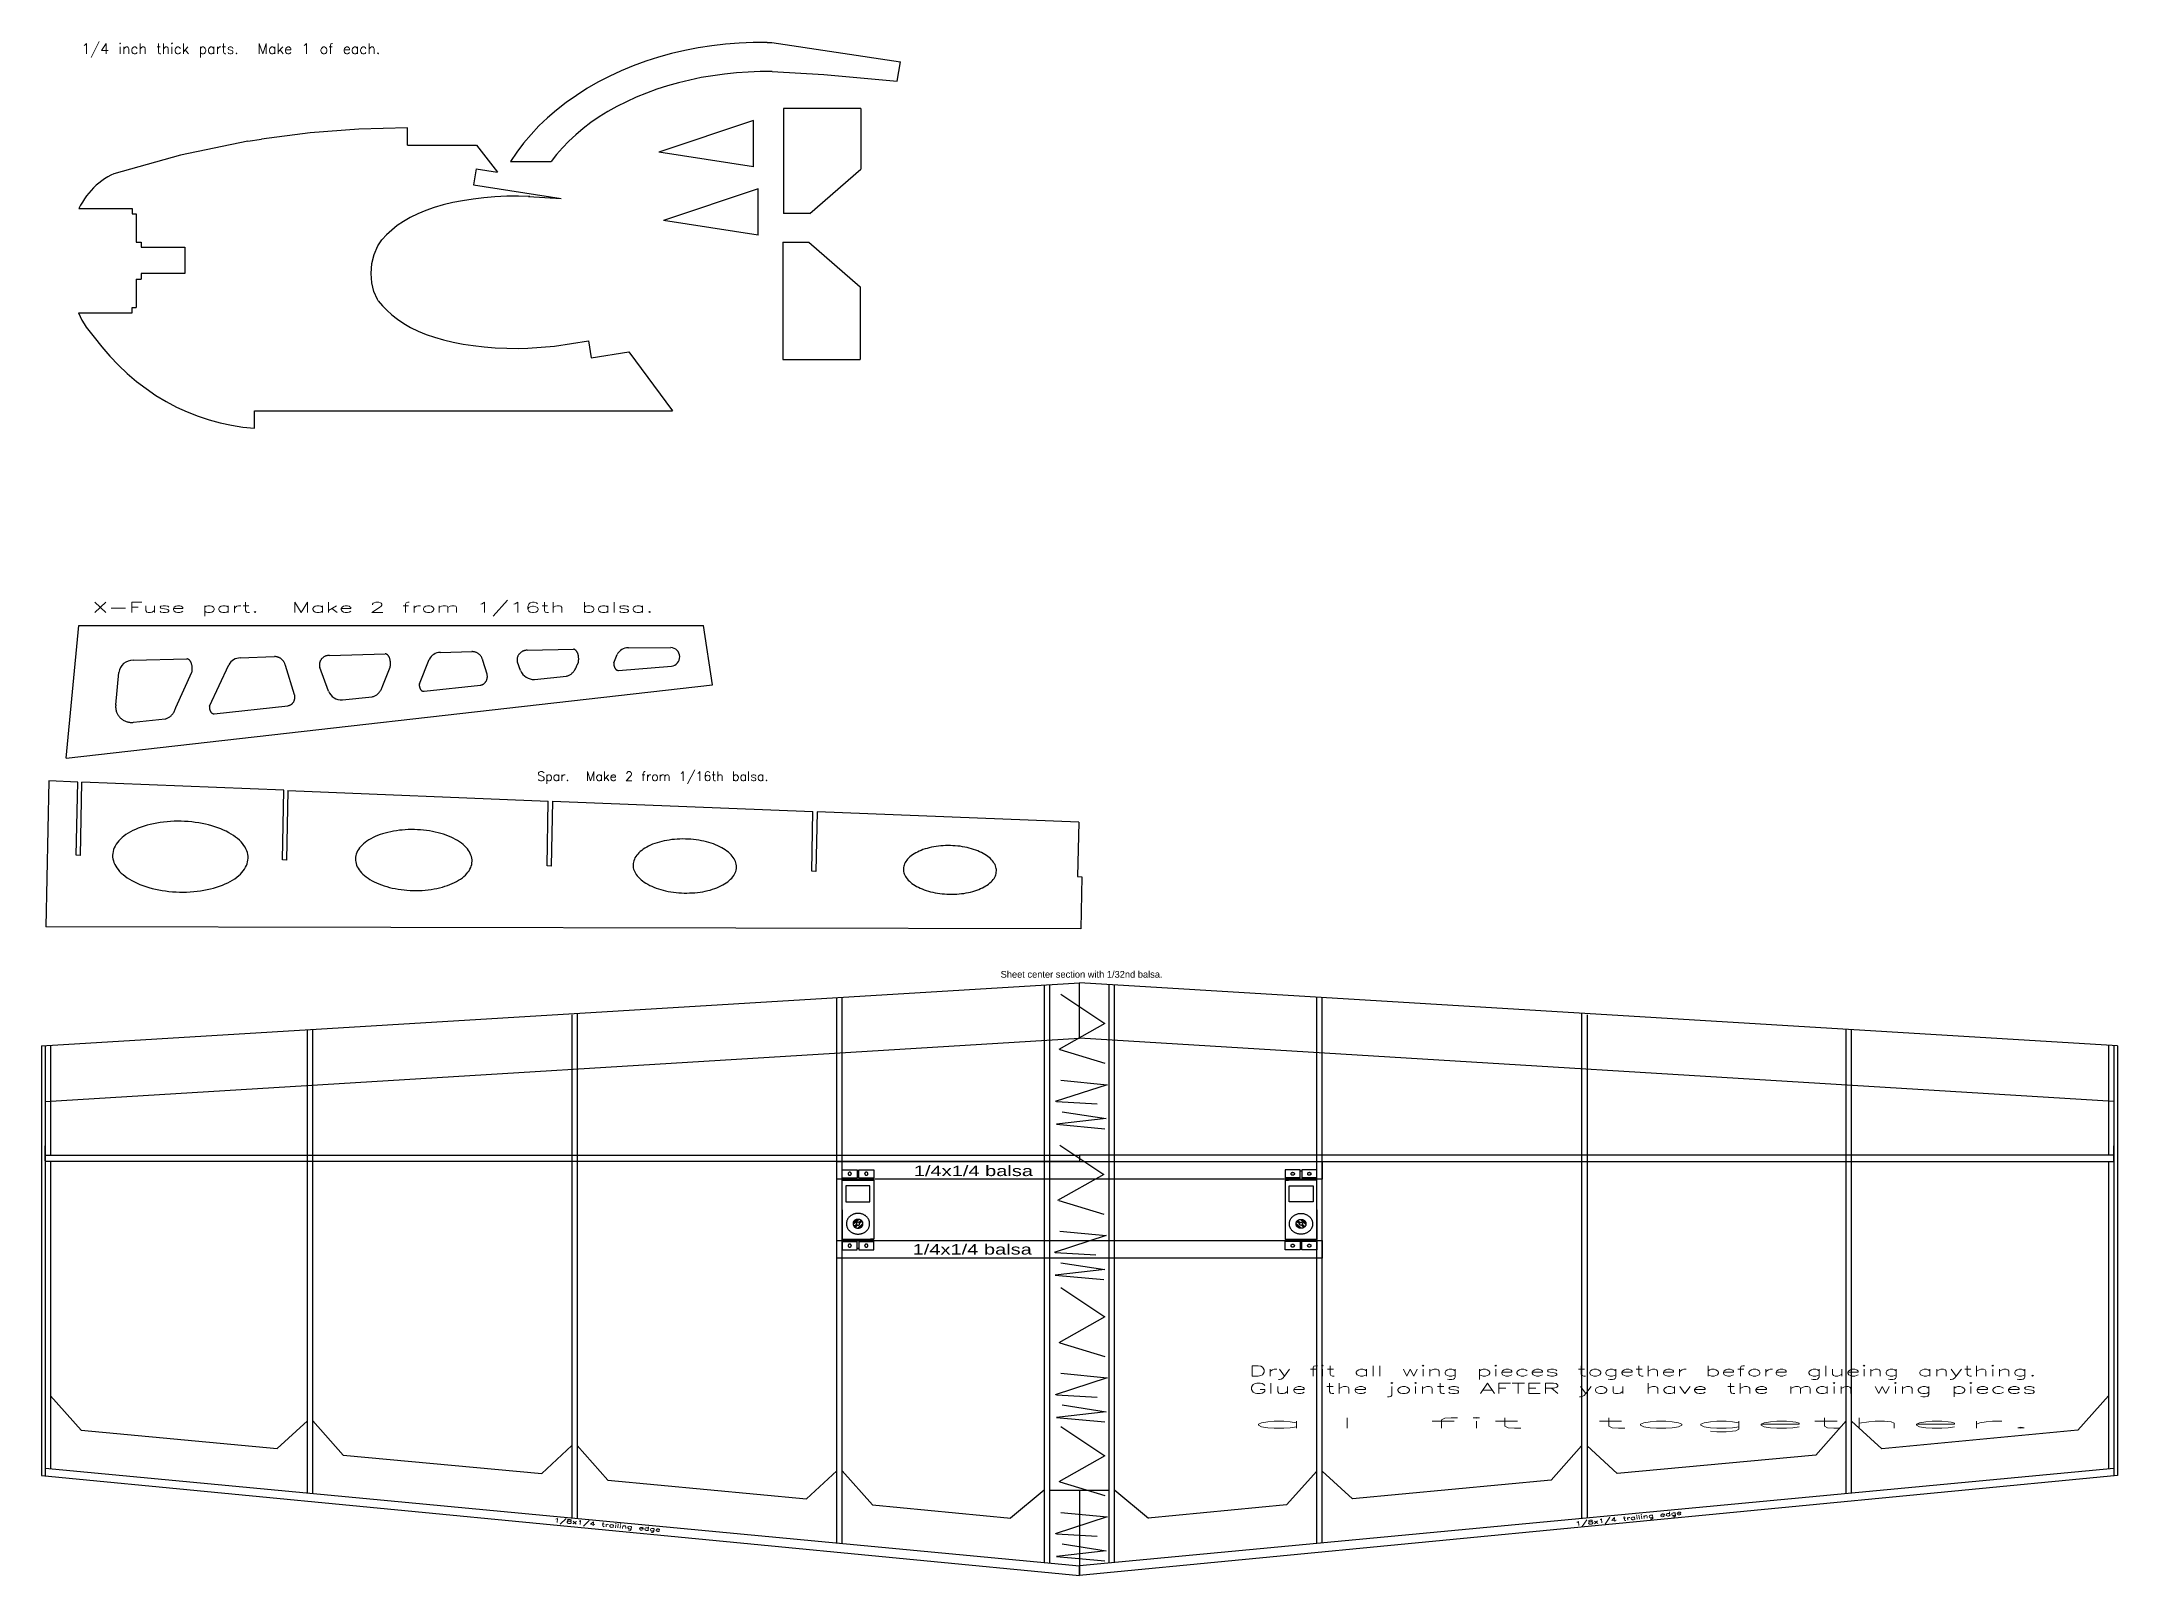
# Model space of a CAD drawing. Extents: x 0 to 60.8, y 0 to 23.
# Drawn here: x 30.92 to 60.81, y 0.11 to 22.2 of the extents above; entities that cross this region are included whole.
import ezdxf
from ezdxf.enums import TextEntityAlignment as Align

# ---------------------------------------------------------------- set-up
doc = ezdxf.new("R2010")
doc.units = 0
doc.layers.get('0').update_dxf_attribs({"linetype": 'CONTINUOUS'})
doc.layers.add('LAYER1', color=7, linetype='CONTINUOUS')
doc.styles.add('_TCW_TXTSTY_1', font='TXT.SHX')
doc.styles.add('_TCW_TXTSTY_2', font='.SHX', dxfattribs={"width": 1.41})
doc.styles.add('_TCW_TXTSTY_3', font='TXT.SHX', dxfattribs={"width": 1.46})
doc.styles.add('_TCW_TXTSTY_4', font='TXT.SHX', dxfattribs={"width": 1.42})
doc.styles.add('_TCW_TXTSTY_5', font='.SHX', dxfattribs={"width": 1.01})
doc.styles.add('_TCW_TXTSTY_D', font='TXT.SHX', dxfattribs={"width": 1.47})

msp = doc.modelspace()

# ---------------------------------------------------------------- texts
at = {"color": 7, "linetype": 'CONTINUOUS', "style": '_TCW_TXTSTY_1'}
for s, height, p in [('1/4 inch thick parts.  Make 1 of each.', 0.15, (31.491, 22.168)), ('Spar.  Make 2 from 1/16th balsa.', 0.13332, (38.055, 11.684))]:
    msp.add_text(s, height=height, dxfattribs=at).set_placement(p, align=Align.TOP_LEFT)
at = {"color": 7, "linetype": 'CONTINUOUS'}
for s, height, style, width, p, p2 in [('X-Fuse part.  Make 2 from 1/16th balsa.', 0.15, '_TCW_TXTSTY_D', 1.47, (31.649, 13.973, 0), (39.73, 13.973, 0)), ('Sheet center section with 1/32nd balsa.', 0.09772, '_TCW_TXTSTY_5', 1.01, (44.728, 8.716, 0), (47.06, 8.716, 0)), ('1/4x1/4 balsa', 0.15, '_TCW_TXTSTY_2', 1.41, (43.478, 5.86, 0), (45.194, 5.86, 0)), ('1/4x1/4 balsa', 0.15, '_TCW_TXTSTY_2', 1.41, (43.461, 4.73, 0), (45.177, 4.73, 0)), ('Dry fit all wing pieces together before glueing anything.', 0.15, '_TCW_TXTSTY_3', 1.46, (48.303, 2.979, 0), (59.65, 2.979, 0)), ('Glue the joints AFTER you have the main wing pieces', 0.15, '_TCW_TXTSTY_3', 1.46, (48.303, 2.729, 0), (59.65, 2.729, 0)), ('all fit together.', 0.15, '_TCW_TXTSTY_3', 1.46, (48.303, 2.229, 0), (59.65, 2.229, 0)), ('1/8x1/4 trailing edge', 0.05832, '_TCW_TXTSTY_4', 1.42, (38.294, 0.877, 0), (39.827, 0.738, 0)), ('1/8x1/4 trailing edge', 0.05832, '_TCW_TXTSTY_4', 1.42, (53.008, 0.825, 0), (54.538, 0.985, 0))]:
    msp.add_text(s, height=height, dxfattribs=dict(at, style=style, width=width)).set_placement(p, p2, align=Align.FIT)

# ---------------------------------------------------------------- blocks, each defined once
blk = doc.blocks.new('BLOCK_17')
at = {"layer": 'LAYER1', "color": 7, "linetype": 'CONTINUOUS'}
for p, q in [((-0.82311, 1.059403), (-0.694962, 1.187551)), ((-0.821834, 1.043001), (-0.67856, 1.186275)), ((-0.821676, 1.078515), (-0.714074, 1.186117)), ((-0.815992, 1.101877), (-0.737435, 1.180433)), ((-0.701869, 0.933157), (-0.568716, 1.06631)), ((-0.677883, 1.098565), (-0.616581, 1.159866)), ((-0.66728, 1.09149), (-0.60717, 1.1516)), ((-0.659367, 1.081725), (-0.59863, 1.142462)), ((-0.654322, 1.069093), (-0.590966, 1.132448)), ((-0.795425, 0.981022), (-0.734124, 1.042324)), ((-0.787158, 0.971611), (-0.727049, 1.031721)), ((-0.778021, 0.963071), (-0.717283, 1.023809)), ((-0.768007, 0.955408), (-0.704652, 1.018763)), ((-0.683907, 0.933442), (-0.569001, 1.048348)), ((-0.662169, 0.937501), (-0.57306, 1.02661)), ((-0.63163, 0.950363), (-0.585922, 0.996071))]:
    blk.add_line(p, q, dxfattribs=at)

# ---------------------------------------------------------------- linework, layer by layer
at = {"color": 7, "linetype": 'CONTINUOUS'}
for p, q in [((41.364, 22.184, 0), (41.431, 22.18, 0)), ((41.431, 22.18, 0), (43.288, 21.904, 0)), ((43.239, 21.624, 0), (43.288, 21.904, 0)), ((41.437, 21.764, 0), (42.184, 21.719, 0)), ((42.184, 21.719, 0), (43.239, 21.624, 0)), ((42.717, 21.231, 0), (41.6, 21.231, 0)), ((41.6, 21.231, 0), (41.6, 19.72, 0)), ((42.717, 21.231, 0), (42.717, 20.36, 0)), ((36.187, 20.703, 0), (36.187, 20.953, 0)), ((36.187, 20.953, 0), (36.187, 20.953, 0)), ((36.187, 20.953, 0), (36.187, 20.953, 0)), ((36.187, 20.953, 0), (36.187, 20.953, 0)), ((36.187, 20.953, 0), (36.187, 20.953, 0)), ((41.168, 21.061, 0), (39.807, 20.603, 0)), ((41.168, 20.392, 0), (41.168, 21.061, 0)), ((33.889, 20.76, 0), (34.086, 20.792, 0)), ((36.187, 20.703, 0), (37.179, 20.703, 0)), ((37.179, 20.703, 0), (37.481, 20.315, 0)), ((37.175, 20.362, 0), (37.139, 20.132, 0)), ((37.175, 20.362, 0), (37.481, 20.315, 0)), ((37.67, 20.467, 0), (38.257, 20.467, 0)), ((41.168, 20.392, 0), (39.807, 20.603, 0)), ((41.978, 19.72, 0), (42.717, 20.36, 0)), ((37.139, 20.132, 0), (38.398, 19.937, 0)), ((41.234, 20.075, 0), (39.872, 19.617, 0)), ((41.234, 19.406, 0), (41.234, 20.075, 0)), ((37.931, 19.964, 0), (38.398, 19.937, 0)), ((41.234, 19.406, 0), (39.872, 19.617, 0)), ((41.978, 19.72, 0), (41.6, 19.72, 0)), ((32.281, 19.305, 0), (32.353, 19.305, 0)), ((32.353, 19.305, 0), (32.353, 19.237, 0)), ((32.353, 19.237, 0), (32.978, 19.237, 0)), ((32.978, 19.237, 0), (32.978, 18.857, 0)), ((41.59, 19.305, 0), (41.59, 17.618, 0)), ((41.59, 19.305, 0), (41.968, 19.305, 0)), ((41.968, 19.305, 0), (42.707, 18.665, 0)), ((32.978, 18.857, 0), (32.353, 18.857, 0)), ((32.353, 18.857, 0), (32.353, 18.773, 0)), ((32.281, 18.773, 0), (32.353, 18.773, 0)), ((42.707, 18.665, 0), (42.707, 17.618, 0)), ((37.787, 17.776, 0), (37.921, 17.779, 0)), ((37.921, 17.779, 0), (38.302, 17.812, 0)), ((38.302, 17.812, 0), (38.791, 17.888, 0)), ((38.791, 17.888, 0), (38.829, 17.641, 0)), ((38.829, 17.641, 0), (39.374, 17.726, 0)), ((39.374, 17.726, 0), (40.002, 16.88, 0)), ((41.59, 17.618, 0), (42.707, 17.618, 0)), ((33.982, 16.63, 0), (33.982, 16.88, 0)), ((33.982, 16.88, 0), (40.002, 16.88, 0)), ((31.27, 11.877, 0), (31.455, 13.788, 0)), ((31.455, 13.788, 0), (40.447, 13.788, 0)), ((40.579, 12.931, 0), (40.447, 13.788, 0)), ((39.367, 13.467, 0), (39.979, 13.469, 0)), ((32.236, 13.287, 0), (33.01, 13.308, 0)), ((33.335, 12.626, 0), (33.615, 13.222, 0)), ((33.777, 13.321, 0), (34.269, 13.339, 0)), ((34.561, 12.789, 0), (34.427, 13.211, 0)), ((35.05, 12.844, 0), (34.922, 13.185, 0)), ((35.062, 13.358, 0), (35.866, 13.38, 0)), ((35.831, 12.924, 0), (35.937, 13.188, 0)), ((36.357, 12.949, 0), (36.498, 13.3, 0)), ((36.66, 13.399, 0), (37.113, 13.411, 0)), ((37.333, 13.085, 0), (37.271, 13.283, 0)), ((37.816, 13.14, 0), (37.769, 13.259, 0)), ((37.91, 13.431, 0), (38.576, 13.447, 0)), ((38.63, 13.223, 0), (38.647, 13.255, 0)), ((39.159, 13.251, 0), (39.204, 13.368, 0)), ((39.227, 13.142, 0), (39.988, 13.203, 0)), ((31.27, 11.877, 0), (40.579, 12.931, 0)), ((31.985, 12.646, 0), (32.029, 13.109, 0)), ((32.851, 12.607, 0), (33.081, 13.116, 0)), ((36.425, 12.84, 0), (37.237, 12.929, 0)), ((38.015, 13.012, 0), (38.476, 13.059, 0)), ((33.403, 12.518, 0), (34.465, 12.633, 0)), ((35.249, 12.716, 0), (35.677, 12.761, 0)), ((32.242, 12.394, 0), (32.697, 12.444, 0)), ((31.023, 11.549, 0), (30.977, 9.45, 0)), ((31.438, 11.533, 0), (31.023, 11.549, 0)), ((31.416, 10.48, 0), (31.438, 11.533, 0)), ((31.476, 10.478, 0), (31.498, 11.53, 0)), ((34.404, 11.416, 0), (31.498, 11.53, 0)), ((34.384, 10.412, 0), (34.404, 11.416, 0)), ((34.464, 11.413, 0), (34.444, 10.411, 0)), ((34.464, 11.413, 0), (38.214, 11.26, 0)), ((38.196, 10.326, 0), (38.214, 11.26, 0)), ((38.275, 11.258, 0), (38.256, 10.324, 0)), ((38.275, 11.258, 0), (42.025, 11.109, 0)), ((42.008, 10.248, 0), (42.025, 11.109, 0)), ((42.086, 11.106, 0), (42.069, 10.246, 0)), ((45.853, 10.955, 0), (42.086, 11.106, 0)), ((32.132, 10.776, 0), (32.103, 10.755, 0)), ((32.164, 10.797, 0), (32.132, 10.776, 0)), ((32.198, 10.816, 0), (32.164, 10.797, 0)), ((32.233, 10.835, 0), (32.198, 10.816, 0)), ((32.271, 10.852, 0), (32.233, 10.835, 0)), ((32.31, 10.869, 0), (32.271, 10.852, 0)), ((32.351, 10.884, 0), (32.31, 10.869, 0)), ((32.393, 10.898, 0), (32.351, 10.884, 0)), ((32.437, 10.911, 0), (32.393, 10.898, 0)), ((32.482, 10.923, 0), (32.437, 10.911, 0)), ((32.529, 10.934, 0), (32.482, 10.923, 0)), ((32.576, 10.943, 0), (32.529, 10.934, 0)), ((32.624, 10.951, 0), (32.576, 10.943, 0)), ((32.673, 10.957, 0), (32.624, 10.951, 0)), ((32.723, 10.962, 0), (32.673, 10.957, 0)), ((32.774, 10.966, 0), (32.723, 10.962, 0)), ((32.824, 10.968, 0), (32.774, 10.966, 0)), ((32.875, 10.969, 0), (32.824, 10.968, 0)), ((32.926, 10.969, 0), (32.875, 10.969, 0)), ((32.977, 10.967, 0), (32.926, 10.969, 0)), ((33.028, 10.964, 0), (32.977, 10.967, 0)), ((33.079, 10.959, 0), (33.028, 10.964, 0)), ((33.129, 10.953, 0), (33.079, 10.959, 0)), ((33.179, 10.946, 0), (33.129, 10.953, 0)), ((33.227, 10.937, 0), (33.179, 10.946, 0)), ((33.275, 10.927, 0), (33.227, 10.937, 0)), ((33.322, 10.916, 0), (33.275, 10.927, 0)), ((33.368, 10.904, 0), (33.322, 10.916, 0)), ((33.413, 10.89, 0), (33.368, 10.904, 0)), ((33.456, 10.875, 0), (33.413, 10.89, 0)), ((33.498, 10.859, 0), (33.456, 10.875, 0)), ((33.538, 10.842, 0), (33.498, 10.859, 0)), ((33.576, 10.824, 0), (33.538, 10.842, 0)), ((33.613, 10.804, 0), (33.576, 10.824, 0)), ((33.648, 10.784, 0), (33.613, 10.804, 0)), ((33.68, 10.763, 0), (33.648, 10.784, 0)), ((33.711, 10.741, 0), (33.68, 10.763, 0)), ((35.791, 10.776, 0), (35.756, 10.763, 0)), ((35.827, 10.788, 0), (35.791, 10.776, 0)), ((35.865, 10.799, 0), (35.827, 10.788, 0)), ((35.904, 10.809, 0), (35.865, 10.799, 0)), ((35.944, 10.818, 0), (35.904, 10.809, 0)), ((35.985, 10.826, 0), (35.944, 10.818, 0)), ((36.026, 10.833, 0), (35.985, 10.826, 0)), ((36.069, 10.839, 0), (36.026, 10.833, 0)), ((36.111, 10.843, 0), (36.069, 10.839, 0)), ((36.155, 10.846, 0), (36.111, 10.843, 0)), ((36.198, 10.848, 0), (36.155, 10.846, 0)), ((36.242, 10.849, 0), (36.198, 10.848, 0)), ((36.286, 10.849, 0), (36.242, 10.849, 0)), ((36.33, 10.847, 0), (36.286, 10.849, 0)), ((36.374, 10.844, 0), (36.33, 10.847, 0)), ((36.418, 10.84, 0), (36.374, 10.844, 0)), ((36.461, 10.835, 0), (36.418, 10.84, 0)), ((36.503, 10.829, 0), (36.461, 10.835, 0)), ((36.545, 10.822, 0), (36.503, 10.829, 0)), ((36.587, 10.813, 0), (36.545, 10.822, 0)), ((36.627, 10.803, 0), (36.587, 10.813, 0)), ((36.666, 10.793, 0), (36.627, 10.803, 0)), ((36.705, 10.781, 0), (36.666, 10.793, 0)), ((36.742, 10.768, 0), (36.705, 10.781, 0)), ((36.778, 10.754, 0), (36.742, 10.768, 0)), ((45.853, 10.955, 0), (45.835, 10.172, 0)), ((31.476, 10.478, 0), (31.416, 10.48, 0)), ((31.941, 10.507, 0), (31.94, 10.481, 0)), ((31.94, 10.481, 0), (31.94, 10.454, 0)), ((31.946, 10.534, 0), (31.941, 10.507, 0)), ((31.953, 10.56, 0), (31.946, 10.534, 0)), ((31.963, 10.586, 0), (31.953, 10.56, 0)), ((31.976, 10.612, 0), (31.963, 10.586, 0)), ((31.991, 10.637, 0), (31.976, 10.612, 0)), ((32.008, 10.662, 0), (31.991, 10.637, 0)), ((32.028, 10.686, 0), (32.008, 10.662, 0)), ((32.051, 10.71, 0), (32.028, 10.686, 0)), ((32.076, 10.733, 0), (32.051, 10.71, 0)), ((32.103, 10.755, 0), (32.076, 10.733, 0)), ((33.74, 10.719, 0), (33.711, 10.741, 0)), ((33.766, 10.695, 0), (33.74, 10.719, 0)), ((33.79, 10.671, 0), (33.766, 10.695, 0)), ((33.811, 10.647, 0), (33.79, 10.671, 0)), ((33.83, 10.622, 0), (33.811, 10.647, 0)), ((33.847, 10.596, 0), (33.83, 10.622, 0)), ((33.86, 10.57, 0), (33.847, 10.596, 0)), ((33.872, 10.544, 0), (33.86, 10.57, 0)), ((33.881, 10.518, 0), (33.872, 10.544, 0)), ((33.887, 10.491, 0), (33.881, 10.518, 0)), ((33.89, 10.464, 0), (33.887, 10.491, 0)), ((33.891, 10.438, 0), (33.89, 10.464, 0)), ((35.443, 10.474, 0), (35.439, 10.451, 0)), ((35.449, 10.497, 0), (35.443, 10.474, 0)), ((35.457, 10.519, 0), (35.449, 10.497, 0)), ((35.468, 10.541, 0), (35.457, 10.519, 0)), ((35.481, 10.563, 0), (35.468, 10.541, 0)), ((35.496, 10.584, 0), (35.481, 10.563, 0)), ((35.513, 10.605, 0), (35.496, 10.584, 0)), ((35.533, 10.626, 0), (35.513, 10.605, 0)), ((35.554, 10.645, 0), (35.533, 10.626, 0)), ((35.578, 10.664, 0), (35.554, 10.645, 0)), ((35.603, 10.683, 0), (35.578, 10.664, 0)), ((35.63, 10.7, 0), (35.603, 10.683, 0)), ((35.659, 10.717, 0), (35.63, 10.7, 0)), ((35.69, 10.733, 0), (35.659, 10.717, 0)), ((35.722, 10.748, 0), (35.69, 10.733, 0)), ((35.756, 10.763, 0), (35.722, 10.748, 0)), ((36.813, 10.739, 0), (36.778, 10.754, 0)), ((36.846, 10.724, 0), (36.813, 10.739, 0)), ((36.877, 10.707, 0), (36.846, 10.724, 0)), ((36.907, 10.69, 0), (36.877, 10.707, 0)), ((36.935, 10.672, 0), (36.907, 10.69, 0)), ((36.962, 10.653, 0), (36.935, 10.672, 0)), ((36.986, 10.633, 0), (36.962, 10.653, 0)), ((37.009, 10.613, 0), (36.986, 10.633, 0)), ((37.029, 10.593, 0), (37.009, 10.613, 0)), ((37.048, 10.572, 0), (37.029, 10.593, 0)), ((37.064, 10.55, 0), (37.048, 10.572, 0)), ((37.078, 10.528, 0), (37.064, 10.55, 0)), ((37.09, 10.506, 0), (37.078, 10.528, 0)), ((37.1, 10.483, 0), (37.09, 10.506, 0)), ((37.108, 10.46, 0), (37.1, 10.483, 0)), ((39.487, 10.479, 0), (39.474, 10.46, 0)), ((39.502, 10.497, 0), (39.487, 10.479, 0)), ((39.52, 10.515, 0), (39.502, 10.497, 0)), ((39.539, 10.533, 0), (39.52, 10.515, 0)), ((39.559, 10.55, 0), (39.539, 10.533, 0)), ((39.582, 10.566, 0), (39.559, 10.55, 0)), ((39.606, 10.582, 0), (39.582, 10.566, 0)), ((39.632, 10.597, 0), (39.606, 10.582, 0)), ((39.659, 10.611, 0), (39.632, 10.597, 0)), ((39.687, 10.624, 0), (39.659, 10.611, 0)), ((39.717, 10.637, 0), (39.687, 10.624, 0)), ((39.748, 10.649, 0), (39.717, 10.637, 0)), ((39.781, 10.659, 0), (39.748, 10.649, 0)), ((39.814, 10.669, 0), (39.781, 10.659, 0)), ((39.849, 10.678, 0), (39.814, 10.669, 0)), ((39.884, 10.686, 0), (39.849, 10.678, 0)), ((39.92, 10.693, 0), (39.884, 10.686, 0)), ((39.957, 10.699, 0), (39.92, 10.693, 0)), ((39.995, 10.704, 0), (39.957, 10.699, 0)), ((40.033, 10.708, 0), (39.995, 10.704, 0)), ((40.071, 10.711, 0), (40.033, 10.708, 0)), ((40.11, 10.713, 0), (40.071, 10.711, 0)), ((40.149, 10.714, 0), (40.11, 10.713, 0)), ((40.188, 10.713, 0), (40.149, 10.714, 0)), ((40.227, 10.712, 0), (40.188, 10.713, 0)), ((40.266, 10.709, 0), (40.227, 10.712, 0)), ((40.304, 10.706, 0), (40.266, 10.709, 0)), ((40.342, 10.701, 0), (40.304, 10.706, 0)), ((40.38, 10.696, 0), (40.342, 10.701, 0)), ((40.418, 10.689, 0), (40.38, 10.696, 0)), ((40.454, 10.682, 0), (40.418, 10.689, 0)), ((40.49, 10.673, 0), (40.454, 10.682, 0)), ((40.525, 10.663, 0), (40.49, 10.673, 0)), ((40.559, 10.653, 0), (40.525, 10.663, 0)), ((40.592, 10.642, 0), (40.559, 10.653, 0)), ((40.624, 10.629, 0), (40.592, 10.642, 0)), ((40.655, 10.616, 0), (40.624, 10.629, 0)), ((40.684, 10.602, 0), (40.655, 10.616, 0)), ((40.712, 10.588, 0), (40.684, 10.602, 0)), ((40.738, 10.572, 0), (40.712, 10.588, 0)), ((40.763, 10.556, 0), (40.738, 10.572, 0)), ((40.787, 10.54, 0), (40.763, 10.556, 0)), ((40.808, 10.522, 0), (40.787, 10.54, 0)), ((40.828, 10.505, 0), (40.808, 10.522, 0)), ((40.847, 10.486, 0), (40.828, 10.505, 0)), ((40.863, 10.467, 0), (40.847, 10.486, 0)), ((40.878, 10.448, 0), (40.863, 10.467, 0)), ((43.44, 10.472, 0), (43.421, 10.456, 0)), ((43.46, 10.486, 0), (43.44, 10.472, 0)), ((43.482, 10.5, 0), (43.46, 10.486, 0)), ((43.505, 10.514, 0), (43.482, 10.5, 0)), ((43.529, 10.526, 0), (43.505, 10.514, 0)), ((43.555, 10.538, 0), (43.529, 10.526, 0)), ((43.582, 10.55, 0), (43.555, 10.538, 0)), ((43.61, 10.56, 0), (43.582, 10.55, 0)), ((43.639, 10.57, 0), (43.61, 10.56, 0)), ((43.669, 10.579, 0), (43.639, 10.57, 0)), ((43.7, 10.587, 0), (43.669, 10.579, 0)), ((43.732, 10.594, 0), (43.7, 10.587, 0)), ((43.765, 10.601, 0), (43.732, 10.594, 0)), ((43.798, 10.606, 0), (43.765, 10.601, 0)), ((43.832, 10.61, 0), (43.798, 10.606, 0)), ((43.866, 10.614, 0), (43.832, 10.61, 0)), ((43.9, 10.617, 0), (43.866, 10.614, 0)), ((43.935, 10.618, 0), (43.9, 10.617, 0)), ((43.97, 10.619, 0), (43.935, 10.618, 0)), ((44.005, 10.619, 0), (43.97, 10.619, 0)), ((44.04, 10.617, 0), (44.005, 10.619, 0)), ((44.075, 10.615, 0), (44.04, 10.617, 0)), ((44.11, 10.612, 0), (44.075, 10.615, 0)), ((44.145, 10.608, 0), (44.11, 10.612, 0)), ((44.179, 10.603, 0), (44.145, 10.608, 0)), ((44.212, 10.597, 0), (44.179, 10.603, 0)), ((44.245, 10.59, 0), (44.212, 10.597, 0)), ((44.277, 10.582, 0), (44.245, 10.59, 0)), ((44.309, 10.574, 0), (44.277, 10.582, 0)), ((44.339, 10.564, 0), (44.309, 10.574, 0)), ((44.369, 10.554, 0), (44.339, 10.564, 0)), ((44.398, 10.543, 0), (44.369, 10.554, 0)), ((44.425, 10.531, 0), (44.398, 10.543, 0)), ((44.452, 10.519, 0), (44.425, 10.531, 0)), ((44.477, 10.506, 0), (44.452, 10.519, 0)), ((44.501, 10.492, 0), (44.477, 10.506, 0)), ((44.523, 10.477, 0), (44.501, 10.492, 0)), ((44.544, 10.462, 0), (44.523, 10.477, 0)), ((31.94, 10.454, 0), (31.944, 10.427, 0)), ((31.944, 10.427, 0), (31.95, 10.401, 0)), ((31.95, 10.401, 0), (31.959, 10.374, 0)), ((31.959, 10.374, 0), (31.97, 10.348, 0)), ((31.97, 10.348, 0), (31.984, 10.322, 0)), ((31.984, 10.322, 0), (32, 10.297, 0)), ((32, 10.297, 0), (32.019, 10.272, 0)), ((32.019, 10.272, 0), (32.041, 10.247, 0)), ((32.041, 10.247, 0), (32.065, 10.223, 0)), ((32.065, 10.223, 0), (32.091, 10.2, 0)), ((32.091, 10.2, 0), (32.119, 10.177, 0)), ((32.119, 10.177, 0), (32.15, 10.155, 0)), ((33.727, 10.164, 0), (33.755, 10.186, 0)), ((33.755, 10.186, 0), (33.779, 10.209, 0)), ((33.779, 10.209, 0), (33.802, 10.232, 0)), ((33.802, 10.232, 0), (33.822, 10.257, 0)), ((33.822, 10.257, 0), (33.84, 10.281, 0)), ((33.84, 10.281, 0), (33.855, 10.307, 0)), ((33.855, 10.307, 0), (33.867, 10.332, 0)), ((33.867, 10.332, 0), (33.877, 10.358, 0)), ((33.877, 10.358, 0), (33.884, 10.385, 0)), ((33.884, 10.385, 0), (33.889, 10.411, 0)), ((33.889, 10.411, 0), (33.891, 10.438, 0)), ((34.444, 10.411, 0), (34.384, 10.412, 0)), ((35.439, 10.451, 0), (35.437, 10.429, 0)), ((35.437, 10.429, 0), (35.438, 10.406, 0)), ((35.438, 10.406, 0), (35.441, 10.383, 0)), ((35.441, 10.383, 0), (35.446, 10.36, 0)), ((35.446, 10.36, 0), (35.453, 10.337, 0)), ((35.453, 10.337, 0), (35.463, 10.314, 0)), ((35.463, 10.314, 0), (35.475, 10.292, 0)), ((35.475, 10.292, 0), (35.489, 10.27, 0)), ((35.489, 10.27, 0), (35.506, 10.248, 0)), ((35.506, 10.248, 0), (35.524, 10.227, 0)), ((35.524, 10.227, 0), (35.545, 10.207, 0)), ((35.545, 10.207, 0), (35.567, 10.187, 0)), ((35.567, 10.187, 0), (35.592, 10.167, 0)), ((35.592, 10.167, 0), (35.618, 10.148, 0)), ((36.976, 10.156, 0), (36.999, 10.175, 0)), ((36.999, 10.175, 0), (37.02, 10.194, 0)), ((37.02, 10.194, 0), (37.04, 10.215, 0)), ((37.04, 10.215, 0), (37.057, 10.236, 0)), ((37.057, 10.236, 0), (37.072, 10.257, 0)), ((37.072, 10.257, 0), (37.085, 10.279, 0)), ((37.085, 10.279, 0), (37.096, 10.301, 0)), ((37.096, 10.301, 0), (37.104, 10.323, 0)), ((37.104, 10.323, 0), (37.111, 10.346, 0)), ((37.113, 10.438, 0), (37.108, 10.46, 0)), ((37.111, 10.346, 0), (37.115, 10.369, 0)), ((37.116, 10.415, 0), (37.113, 10.438, 0)), ((37.115, 10.369, 0), (37.116, 10.392, 0)), ((37.116, 10.392, 0), (37.116, 10.415, 0)), ((38.256, 10.324, 0), (38.196, 10.326, 0)), ((39.436, 10.361, 0), (39.435, 10.341, 0)), ((39.435, 10.341, 0), (39.435, 10.32, 0)), ((39.435, 10.32, 0), (39.438, 10.3, 0)), ((39.44, 10.381, 0), (39.436, 10.361, 0)), ((39.438, 10.3, 0), (39.442, 10.28, 0)), ((39.445, 10.401, 0), (39.44, 10.381, 0)), ((39.442, 10.28, 0), (39.449, 10.259, 0)), ((39.453, 10.421, 0), (39.445, 10.401, 0)), ((39.449, 10.259, 0), (39.458, 10.239, 0)), ((39.462, 10.441, 0), (39.453, 10.421, 0)), ((39.458, 10.239, 0), (39.468, 10.22, 0)), ((39.474, 10.46, 0), (39.462, 10.441, 0)), ((39.468, 10.22, 0), (39.481, 10.2, 0)), ((39.481, 10.2, 0), (39.496, 10.181, 0)), ((39.496, 10.181, 0), (39.512, 10.162, 0)), ((40.856, 10.151, 0), (40.871, 10.169, 0)), ((40.871, 10.169, 0), (40.885, 10.188, 0)), ((40.89, 10.429, 0), (40.878, 10.448, 0)), ((40.885, 10.188, 0), (40.896, 10.208, 0)), ((40.901, 10.409, 0), (40.89, 10.429, 0)), ((40.896, 10.208, 0), (40.906, 10.227, 0)), ((40.909, 10.389, 0), (40.901, 10.409, 0)), ((40.906, 10.227, 0), (40.913, 10.247, 0)), ((40.916, 10.369, 0), (40.909, 10.389, 0)), ((40.913, 10.247, 0), (40.919, 10.267, 0)), ((40.921, 10.349, 0), (40.916, 10.369, 0)), ((40.919, 10.267, 0), (40.922, 10.287, 0)), ((40.923, 10.328, 0), (40.921, 10.349, 0)), ((40.922, 10.287, 0), (40.924, 10.308, 0)), ((40.924, 10.308, 0), (40.923, 10.328, 0)), ((42.069, 10.246, 0), (42.008, 10.248, 0)), ((43.329, 10.302, 0), (43.328, 10.283, 0)), ((43.328, 10.283, 0), (43.328, 10.265, 0)), ((43.328, 10.265, 0), (43.33, 10.247, 0)), ((43.332, 10.32, 0), (43.329, 10.302, 0)), ((43.33, 10.247, 0), (43.335, 10.228, 0)), ((43.337, 10.338, 0), (43.332, 10.32, 0)), ((43.335, 10.228, 0), (43.341, 10.21, 0)), ((43.344, 10.356, 0), (43.337, 10.338, 0)), ((43.341, 10.21, 0), (43.348, 10.192, 0)), ((43.352, 10.373, 0), (43.344, 10.356, 0)), ((43.348, 10.192, 0), (43.358, 10.174, 0)), ((43.363, 10.391, 0), (43.352, 10.373, 0)), ((43.358, 10.174, 0), (43.369, 10.157, 0)), ((43.375, 10.408, 0), (43.363, 10.391, 0)), ((43.389, 10.424, 0), (43.375, 10.408, 0)), ((43.404, 10.441, 0), (43.389, 10.424, 0)), ((43.421, 10.456, 0), (43.404, 10.441, 0)), ((44.564, 10.447, 0), (44.544, 10.462, 0)), ((44.582, 10.431, 0), (44.564, 10.447, 0)), ((44.598, 10.414, 0), (44.582, 10.431, 0)), ((44.613, 10.397, 0), (44.598, 10.414, 0)), ((44.626, 10.38, 0), (44.613, 10.397, 0)), ((44.637, 10.363, 0), (44.626, 10.38, 0)), ((44.647, 10.345, 0), (44.637, 10.363, 0)), ((44.643, 10.164, 0), (44.652, 10.181, 0)), ((44.655, 10.327, 0), (44.647, 10.345, 0)), ((44.652, 10.181, 0), (44.658, 10.199, 0)), ((44.661, 10.309, 0), (44.655, 10.327, 0)), ((44.658, 10.199, 0), (44.663, 10.217, 0)), ((44.665, 10.29, 0), (44.661, 10.309, 0)), ((44.663, 10.217, 0), (44.666, 10.235, 0)), ((44.667, 10.272, 0), (44.665, 10.29, 0)), ((44.666, 10.235, 0), (44.668, 10.254, 0)), ((44.668, 10.254, 0), (44.667, 10.272, 0)), ((45.835, 10.172, 0), (45.898, 10.171, 0)), ((45.898, 10.171, 0), (45.881, 9.419, 0)), ((32.15, 10.155, 0), (32.183, 10.134, 0)), ((32.183, 10.134, 0), (32.217, 10.114, 0)), ((32.217, 10.114, 0), (32.254, 10.095, 0)), ((32.254, 10.095, 0), (32.292, 10.077, 0)), ((32.292, 10.077, 0), (32.333, 10.059, 0)), ((32.333, 10.059, 0), (32.374, 10.043, 0)), ((32.374, 10.043, 0), (32.418, 10.029, 0)), ((32.418, 10.029, 0), (32.462, 10.015, 0)), ((32.462, 10.015, 0), (32.508, 10.002, 0)), ((32.508, 10.002, 0), (32.555, 9.991, 0)), ((32.555, 9.991, 0), (32.603, 9.981, 0)), ((32.603, 9.981, 0), (32.652, 9.972, 0)), ((32.652, 9.972, 0), (32.701, 9.965, 0)), ((32.701, 9.965, 0), (32.751, 9.959, 0)), ((32.751, 9.959, 0), (32.802, 9.955, 0)), ((32.802, 9.955, 0), (32.853, 9.951, 0)), ((32.853, 9.951, 0), (32.904, 9.95, 0)), ((32.904, 9.95, 0), (32.955, 9.949, 0)), ((32.955, 9.949, 0), (33.006, 9.95, 0)), ((33.006, 9.95, 0), (33.057, 9.952, 0)), ((33.057, 9.952, 0), (33.107, 9.956, 0)), ((33.107, 9.956, 0), (33.157, 9.961, 0)), ((33.157, 9.961, 0), (33.206, 9.968, 0)), ((33.206, 9.968, 0), (33.254, 9.976, 0)), ((33.254, 9.976, 0), (33.302, 9.985, 0)), ((33.302, 9.985, 0), (33.348, 9.995, 0)), ((33.348, 9.995, 0), (33.393, 10.007, 0)), ((33.393, 10.007, 0), (33.437, 10.02, 0)), ((33.437, 10.02, 0), (33.48, 10.034, 0)), ((33.48, 10.034, 0), (33.52, 10.05, 0)), ((33.52, 10.05, 0), (33.56, 10.066, 0)), ((33.56, 10.066, 0), (33.597, 10.084, 0)), ((33.597, 10.084, 0), (33.633, 10.102, 0)), ((33.633, 10.102, 0), (33.666, 10.122, 0)), ((33.666, 10.122, 0), (33.698, 10.142, 0)), ((33.698, 10.142, 0), (33.727, 10.164, 0)), ((35.618, 10.148, 0), (35.646, 10.13, 0)), ((35.646, 10.13, 0), (35.676, 10.113, 0)), ((35.676, 10.113, 0), (35.708, 10.096, 0)), ((35.708, 10.096, 0), (35.741, 10.081, 0)), ((35.741, 10.081, 0), (35.775, 10.066, 0)), ((35.775, 10.066, 0), (35.811, 10.052, 0)), ((35.811, 10.052, 0), (35.848, 10.039, 0)), ((35.848, 10.039, 0), (35.887, 10.028, 0)), ((35.887, 10.028, 0), (35.926, 10.017, 0)), ((35.926, 10.017, 0), (35.967, 10.007, 0)), ((35.967, 10.007, 0), (36.008, 9.999, 0)), ((36.008, 9.999, 0), (36.05, 9.991, 0)), ((36.05, 9.991, 0), (36.093, 9.985, 0)), ((36.093, 9.985, 0), (36.136, 9.98, 0)), ((36.136, 9.98, 0), (36.179, 9.976, 0)), ((36.179, 9.976, 0), (36.223, 9.973, 0)), ((36.223, 9.973, 0), (36.267, 9.971, 0)), ((36.267, 9.971, 0), (36.311, 9.971, 0)), ((36.311, 9.971, 0), (36.355, 9.972, 0)), ((36.355, 9.972, 0), (36.398, 9.974, 0)), ((36.398, 9.974, 0), (36.442, 9.977, 0)), ((36.442, 9.977, 0), (36.485, 9.982, 0)), ((36.485, 9.982, 0), (36.527, 9.987, 0)), ((36.527, 9.987, 0), (36.569, 9.994, 0)), ((36.569, 9.994, 0), (36.609, 10.002, 0)), ((36.609, 10.002, 0), (36.649, 10.011, 0)), ((36.649, 10.011, 0), (36.688, 10.021, 0)), ((36.688, 10.021, 0), (36.726, 10.032, 0)), ((36.726, 10.032, 0), (36.762, 10.044, 0)), ((36.762, 10.044, 0), (36.798, 10.058, 0)), ((36.798, 10.058, 0), (36.831, 10.072, 0)), ((36.831, 10.072, 0), (36.864, 10.087, 0)), ((36.864, 10.087, 0), (36.894, 10.103, 0)), ((36.894, 10.103, 0), (36.923, 10.12, 0)), ((36.923, 10.12, 0), (36.95, 10.137, 0)), ((36.95, 10.137, 0), (36.976, 10.156, 0)), ((39.512, 10.162, 0), (39.53, 10.144, 0)), ((39.53, 10.144, 0), (39.55, 10.126, 0)), ((39.55, 10.126, 0), (39.572, 10.109, 0)), ((39.572, 10.109, 0), (39.595, 10.092, 0)), ((39.595, 10.092, 0), (39.62, 10.076, 0)), ((39.62, 10.076, 0), (39.647, 10.061, 0)), ((39.647, 10.061, 0), (39.675, 10.046, 0)), ((39.675, 10.046, 0), (39.704, 10.032, 0)), ((39.704, 10.032, 0), (39.735, 10.019, 0)), ((39.735, 10.019, 0), (39.767, 10.007, 0)), ((39.767, 10.007, 0), (39.8, 9.995, 0)), ((39.8, 9.995, 0), (39.834, 9.985, 0)), ((39.834, 9.985, 0), (39.869, 9.975, 0)), ((39.869, 9.975, 0), (39.904, 9.967, 0)), ((39.904, 9.967, 0), (39.941, 9.959, 0)), ((39.941, 9.959, 0), (39.978, 9.953, 0)), ((39.978, 9.953, 0), (40.016, 9.947, 0)), ((40.016, 9.947, 0), (40.054, 9.943, 0)), ((40.054, 9.943, 0), (40.093, 9.939, 0)), ((40.093, 9.939, 0), (40.132, 9.937, 0)), ((40.132, 9.937, 0), (40.171, 9.935, 0)), ((40.171, 9.935, 0), (40.21, 9.935, 0)), ((40.21, 9.935, 0), (40.249, 9.936, 0)), ((40.249, 9.936, 0), (40.287, 9.937, 0)), ((40.287, 9.937, 0), (40.326, 9.94, 0)), ((40.326, 9.94, 0), (40.364, 9.944, 0)), ((40.364, 9.944, 0), (40.401, 9.949, 0)), ((40.401, 9.949, 0), (40.438, 9.955, 0)), ((40.438, 9.955, 0), (40.474, 9.962, 0)), ((40.474, 9.962, 0), (40.51, 9.97, 0)), ((40.51, 9.97, 0), (40.544, 9.979, 0)), ((40.544, 9.979, 0), (40.578, 9.989, 0)), ((40.578, 9.989, 0), (40.61, 10, 0)), ((40.61, 10, 0), (40.641, 10.012, 0)), ((40.641, 10.012, 0), (40.671, 10.024, 0)), ((40.671, 10.024, 0), (40.7, 10.038, 0)), ((40.7, 10.038, 0), (40.727, 10.052, 0)), ((40.727, 10.052, 0), (40.753, 10.067, 0)), ((40.753, 10.067, 0), (40.777, 10.082, 0)), ((40.777, 10.082, 0), (40.799, 10.099, 0)), ((40.799, 10.099, 0), (40.82, 10.116, 0)), ((40.82, 10.116, 0), (40.839, 10.133, 0)), ((40.839, 10.133, 0), (40.856, 10.151, 0)), ((43.369, 10.157, 0), (43.382, 10.14, 0)), ((43.382, 10.14, 0), (43.397, 10.123, 0)), ((43.397, 10.123, 0), (43.414, 10.106, 0)), ((43.414, 10.106, 0), (43.432, 10.09, 0)), ((43.432, 10.09, 0), (43.451, 10.075, 0)), ((43.451, 10.075, 0), (43.472, 10.06, 0)), ((43.472, 10.06, 0), (43.495, 10.045, 0)), ((43.495, 10.045, 0), (43.518, 10.031, 0)), ((43.518, 10.031, 0), (43.544, 10.018, 0)), ((43.544, 10.018, 0), (43.57, 10.006, 0)), ((43.57, 10.006, 0), (43.598, 9.994, 0)), ((43.598, 9.994, 0), (43.626, 9.983, 0)), ((43.626, 9.983, 0), (43.656, 9.973, 0)), ((43.656, 9.973, 0), (43.687, 9.963, 0)), ((43.687, 9.963, 0), (43.718, 9.955, 0)), ((43.718, 9.955, 0), (43.75, 9.947, 0)), ((43.75, 9.947, 0), (43.783, 9.94, 0)), ((43.783, 9.94, 0), (43.817, 9.934, 0)), ((43.817, 9.934, 0), (43.851, 9.929, 0)), ((43.851, 9.929, 0), (43.885, 9.925, 0)), ((43.885, 9.925, 0), (43.92, 9.922, 0)), ((43.92, 9.922, 0), (43.955, 9.92, 0)), ((43.955, 9.92, 0), (43.99, 9.918, 0)), ((43.99, 9.918, 0), (44.025, 9.918, 0)), ((44.025, 9.918, 0), (44.06, 9.919, 0)), ((44.06, 9.919, 0), (44.095, 9.92, 0)), ((44.095, 9.92, 0), (44.129, 9.923, 0)), ((44.129, 9.923, 0), (44.164, 9.927, 0)), ((44.164, 9.927, 0), (44.197, 9.931, 0)), ((44.197, 9.931, 0), (44.231, 9.936, 0)), ((44.231, 9.936, 0), (44.263, 9.943, 0)), ((44.263, 9.943, 0), (44.295, 9.95, 0)), ((44.295, 9.95, 0), (44.326, 9.958, 0)), ((44.326, 9.958, 0), (44.356, 9.967, 0)), ((44.356, 9.967, 0), (44.385, 9.977, 0)), ((44.385, 9.977, 0), (44.413, 9.987, 0)), ((44.413, 9.987, 0), (44.44, 9.999, 0)), ((44.44, 9.999, 0), (44.466, 10.011, 0)), ((44.466, 10.011, 0), (44.491, 10.023, 0)), ((44.491, 10.023, 0), (44.514, 10.037, 0)), ((44.514, 10.037, 0), (44.535, 10.051, 0)), ((44.535, 10.051, 0), (44.555, 10.065, 0)), ((44.555, 10.065, 0), (44.574, 10.081, 0)), ((44.574, 10.081, 0), (44.591, 10.096, 0)), ((44.591, 10.096, 0), (44.607, 10.113, 0)), ((44.607, 10.113, 0), (44.621, 10.129, 0)), ((44.621, 10.129, 0), (44.633, 10.146, 0)), ((44.633, 10.146, 0), (44.643, 10.164, 0)), ((45.881, 9.419, 0), (30.977, 9.45, 0)), ((30.916, 7.736, 0), (45.863, 8.641, 0)), ((42.37, 2.887, 0), (42.37, 8.421, 0)), ((42.447, 2.887, 0), (42.447, 8.434, 0)), ((45.358, 0.294, 0), (45.358, 8.61, 0)), ((45.436, 0.286, 0), (45.436, 8.615, 0)), ((45.596, 8.478, 0), (46.231, 8.055, 0)), ((60.812, 7.735, 0), (45.863, 8.641, 0)), ((45.863, 7.846, 0), (45.863, 8.641, 0)), ((46.292, 0.286, 0), (46.292, 8.615, 0)), ((46.369, 0.294, 0), (46.369, 8.61, 0)), ((49.281, 2.886, 0), (49.281, 8.433, 0)), ((49.358, 2.886, 0), (49.358, 8.42, 0)), ((38.555, 8.183, 0), (38.555, 2.887, 0)), ((38.632, 8.204, 0), (38.632, 2.887, 0)), ((53.095, 8.202, 0), (53.095, 2.886, 0)), ((53.173, 8.182, 0), (53.173, 2.886, 0)), ((30.969, 6.934, 0), (45.863, 7.846, 0)), ((34.746, 2.887, 0), (34.746, 7.965, 0)), ((34.821, 2.887, 0), (34.821, 7.973, 0)), ((46.231, 8.055, 0), (45.564, 7.681, 0)), ((60.759, 6.933, 0), (45.863, 7.846, 0)), ((56.907, 2.886, 0), (56.907, 7.971, 0)), ((56.982, 2.886, 0), (56.982, 7.964, 0)), ((30.916, 7.736, 0), (30.916, 1.551, 0)), ((30.969, 7.736, 0), (30.969, 1.546, 0)), ((31.044, 7.741, 0), (31.044, 6.163, 0)), ((45.58, 7.681, 0), (46.231, 7.486, 0)), ((60.684, 7.742, 0), (60.684, 6.162, 0)), ((60.759, 7.738, 0), (60.759, 1.545, 0)), ((60.812, 7.735, 0), (60.812, 1.55, 0)), ((46.264, 7.176, 0), (45.515, 6.932, 0)), ((45.596, 7.241, 0), (46.264, 7.176, 0)), ((45.531, 6.932, 0), (46.117, 6.9, 0)), ((46.247, 6.688, 0), (45.531, 6.607, 0)), ((45.531, 6.607, 0), (46.231, 6.542, 0)), ((45.613, 6.786, 0), (46.247, 6.688, 0)), ((30.969, 6.081, 0), (30.969, 6.296, 0)), ((45.58, 6.306, 0), (46.215, 5.883, 0)), ((60.759, 6.079, 0), (60.759, 6.295, 0)), ((30.969, 6.163, 0), (45.864, 6.163, 0)), ((45.863, 6.069, 0), (30.969, 6.069, 0)), ((31.044, 6.07, 0), (31.044, 1.645, 0)), ((34.746, 1.295, 0), (34.746, 6.069, 0)), ((34.821, 1.288, 0), (34.821, 6.069, 0)), ((38.555, 6.069, 0), (38.555, 0.936, 0)), ((38.632, 6.069, 0), (38.632, 0.928, 0)), ((42.37, 0.576, 0), (42.37, 6.07, 0)), ((42.447, 0.568, 0), (42.447, 6.07, 0)), ((45.864, 6.163, 0), (45.864, 6.069, 0)), ((49.281, 0.568, 0), (49.281, 6.069, 0)), ((49.358, 0.576, 0), (49.358, 6.069, 0)), ((53.095, 6.067, 0), (53.095, 0.928, 0)), ((53.173, 6.067, 0), (53.173, 0.935, 0)), ((56.907, 1.287, 0), (56.907, 6.067, 0)), ((56.982, 1.294, 0), (56.982, 6.067, 0)), ((60.684, 6.069, 0), (60.684, 1.643, 0)), ((42.447, 5.952, 0), (42.663, 5.952, 0)), ((42.447, 5.835, 0), (42.447, 5.952, 0)), ((42.447, 5.835, 0), (42.663, 5.835, 0)), ((42.447, 5.803, 0), (42.902, 5.803, 0)), ((42.447, 5.376, 0), (42.447, 5.803, 0)), ((42.447, 5.803, 0), (42.495, 5.803, 0)), ((42.471, 5.803, 0), (42.471, 5.835, 0)), ((42.846, 5.719, 0), (42.498, 5.719, 0)), ((42.498, 5.719, 0), (42.498, 5.49, 0)), ((42.663, 5.952, 0), (42.663, 5.835, 0)), ((42.663, 5.933, 0), (42.688, 5.933, 0)), ((42.688, 5.952, 0), (42.902, 5.952, 0)), ((42.688, 5.835, 0), (42.688, 5.952, 0)), ((42.688, 5.835, 0), (42.902, 5.835, 0)), ((42.846, 5.49, 0), (42.846, 5.719, 0)), ((42.902, 5.803, 0), (42.854, 5.803, 0)), ((42.878, 5.803, 0), (42.878, 5.835, 0)), ((42.902, 5.952, 0), (42.902, 5.835, 0)), ((42.902, 5.803, 0), (42.902, 4.95, 0)), ((46.215, 5.883, 0), (45.548, 5.508, 0)), ((49.04, 5.951, 0), (48.826, 5.951, 0)), ((48.826, 5.951, 0), (48.826, 5.834, 0)), ((49.04, 5.834, 0), (48.826, 5.834, 0)), ((49.281, 5.802, 0), (48.826, 5.802, 0)), ((48.826, 5.802, 0), (48.826, 4.948, 0)), ((48.826, 5.802, 0), (48.874, 5.802, 0)), ((48.85, 5.802, 0), (48.85, 5.834, 0)), ((48.882, 5.718, 0), (49.23, 5.718, 0)), ((48.882, 5.488, 0), (48.882, 5.718, 0)), ((49.04, 5.834, 0), (49.04, 5.951, 0)), ((49.066, 5.932, 0), (49.04, 5.932, 0)), ((49.281, 5.951, 0), (49.066, 5.951, 0)), ((49.066, 5.951, 0), (49.066, 5.834, 0)), ((49.281, 5.834, 0), (49.066, 5.834, 0)), ((49.23, 5.718, 0), (49.23, 5.488, 0)), ((49.281, 5.802, 0), (49.233, 5.802, 0)), ((49.257, 5.802, 0), (49.257, 5.834, 0)), ((49.281, 5.834, 0), (49.281, 5.951, 0)), ((49.281, 5.375, 0), (49.281, 5.802, 0)), ((42.498, 5.49, 0), (42.846, 5.49, 0)), ((45.564, 5.508, 0), (46.215, 5.313, 0)), ((49.23, 5.488, 0), (48.882, 5.488, 0)), ((42.447, 5.376, 0), (42.447, 4.95, 0)), ((49.281, 5.375, 0), (49.281, 4.948, 0)), ((42.447, 4.95, 0), (42.902, 4.95, 0)), ((42.447, 4.95, 0), (42.495, 4.95, 0)), ((42.447, 4.95, 0), (42.902, 4.95, 0)), ((42.447, 4.918, 0), (42.663, 4.918, 0)), ((42.447, 4.918, 0), (42.447, 4.8, 0)), ((42.447, 4.8, 0), (42.663, 4.8, 0)), ((42.471, 4.95, 0), (42.471, 4.918, 0)), ((42.663, 4.8, 0), (42.663, 4.918, 0)), ((42.663, 4.82, 0), (42.688, 4.82, 0)), ((42.688, 4.918, 0), (42.902, 4.918, 0)), ((42.688, 4.918, 0), (42.688, 4.8, 0)), ((42.688, 4.8, 0), (42.902, 4.8, 0)), ((42.902, 4.95, 0), (42.854, 4.95, 0)), ((42.878, 4.95, 0), (42.878, 4.918, 0)), ((42.902, 4.8, 0), (42.902, 4.918, 0)), ((46.247, 5.004, 0), (45.499, 4.76, 0)), ((45.58, 5.069, 0), (46.247, 5.004, 0)), ((49.281, 4.948, 0), (48.826, 4.948, 0)), ((48.826, 4.948, 0), (48.874, 4.948, 0)), ((49.281, 4.948, 0), (48.826, 4.948, 0)), ((49.04, 4.916, 0), (48.826, 4.916, 0)), ((48.826, 4.799, 0), (48.826, 4.916, 0)), ((49.04, 4.799, 0), (48.826, 4.799, 0)), ((48.85, 4.948, 0), (48.85, 4.916, 0)), ((49.04, 4.916, 0), (49.04, 4.799, 0)), ((49.066, 4.818, 0), (49.04, 4.818, 0)), ((49.281, 4.916, 0), (49.066, 4.916, 0)), ((49.066, 4.799, 0), (49.066, 4.916, 0)), ((49.281, 4.799, 0), (49.066, 4.799, 0)), ((49.281, 4.948, 0), (49.233, 4.948, 0)), ((49.257, 4.948, 0), (49.257, 4.916, 0)), ((49.281, 4.916, 0), (49.281, 4.799, 0)), ((45.515, 4.76, 0), (46.101, 4.727, 0)), ((46.231, 4.515, 0), (45.515, 4.434, 0)), ((45.596, 4.613, 0), (46.231, 4.515, 0)), ((45.515, 4.434, 0), (46.215, 4.369, 0)), ((45.596, 4.257, 0), (46.231, 3.834, 0)), ((46.231, 3.834, 0), (45.564, 3.46, 0)), ((45.58, 3.46, 0), (46.231, 3.264, 0)), ((45.596, 3.02, 0), (46.264, 2.955, 0)), ((31.044, 2.696, 0), (31.486, 2.2, 0)), ((46.264, 2.955, 0), (45.515, 2.711, 0)), ((45.531, 2.711, 0), (46.117, 2.678, 0)), ((60.684, 2.695, 0), (60.242, 2.199, 0)), ((46.247, 2.467, 0), (45.531, 2.385, 0)), ((45.613, 2.564, 0), (46.247, 2.467, 0)), ((31.486, 2.2, 0), (34.309, 1.937, 0)), ((34.746, 2.334, 0), (34.309, 1.937, 0)), ((34.821, 2.336, 0), (35.258, 1.843, 0)), ((45.531, 2.385, 0), (46.231, 2.32, 0)), ((45.596, 2.255, 0), (46.231, 1.832, 0)), ((56.907, 2.335, 0), (56.47, 1.842, 0)), ((56.982, 2.333, 0), (57.419, 1.935, 0)), ((60.242, 2.199, 0), (57.419, 1.935, 0)), ((35.258, 1.843, 0), (38.121, 1.577, 0)), ((38.555, 1.979, 0), (38.121, 1.577, 0)), ((38.632, 1.979, 0), (39.07, 1.483, 0)), ((46.231, 1.832, 0), (45.564, 1.458, 0)), ((53.095, 1.978, 0), (52.658, 1.482, 0)), ((53.173, 1.978, 0), (53.607, 1.576, 0)), ((56.47, 1.842, 0), (53.607, 1.576, 0)), ((30.917, 1.551, 0), (45.863, 0.109, 0)), ((30.969, 1.652, 0), (45.863, 0.246, 0)), ((42.37, 1.614, 0), (41.932, 1.214, 0)), ((42.447, 1.614, 0), (42.881, 1.126, 0)), ((60.759, 1.65, 0), (45.863, 0.246, 0)), ((60.811, 1.55, 0), (45.863, 0.109, 0)), ((49.281, 1.613, 0), (48.846, 1.125, 0)), ((49.358, 1.613, 0), (49.795, 1.213, 0)), ((39.07, 1.483, 0), (41.932, 1.214, 0)), ((45.355, 1.338, 0), (44.872, 0.936, 0)), ((45.437, 1.337, 0), (46.293, 1.337, 0)), ((45.58, 1.458, 0), (46.231, 1.262, 0)), ((45.863, 1.337, 0), (45.863, 0.109, 0)), ((46.372, 1.337, 0), (46.856, 0.935, 0)), ((52.658, 1.482, 0), (49.795, 1.213, 0)), ((42.881, 1.126, 0), (44.875, 0.936, 0)), ((46.264, 0.953, 0), (45.515, 0.709, 0)), ((45.596, 1.018, 0), (46.264, 0.953, 0)), ((48.846, 1.125, 0), (46.852, 0.935, 0)), ((45.531, 0.709, 0), (46.117, 0.677, 0)), ((46.247, 0.465, 0), (45.531, 0.384, 0)), ((45.531, 0.384, 0), (46.231, 0.318, 0)), ((45.613, 0.563, 0), (46.247, 0.465, 0)), ((45.863, 0.109, 0), (45.863, 0.247, 0))]:
    msp.add_line(p, q, dxfattribs=at)
at = {"color": 7}
for p, q in [((31.454, 19.79, 0), (32.219, 19.79, 0)), ((32.219, 19.79, 0), (32.219, 19.715, 0)), ((32.219, 19.715, 0), (32.281, 19.715, 0)), ((32.281, 19.715, 0), (32.281, 19.305, 0)), ((32.281, 18.773, 0), (32.281, 18.365, 0)), ((31.446, 18.29, 0), (32.219, 18.29, 0)), ((32.219, 18.365, 0), (32.281, 18.365, 0)), ((32.219, 18.29, 0), (32.219, 18.365, 0))]:
    msp.add_line(p, q, dxfattribs=at)
at = {"color": 7, "linetype": 'CONTINUOUS', "flags": 128}
for points in [[(41.364, 22.184), (41.164, 22.183), (40.964, 22.174), (40.765, 22.159), (40.568, 22.136), (40.372, 22.105), (40.178, 22.067), (39.988, 22.022), (39.8, 21.97), (39.617, 21.911), (39.437, 21.845), (39.262, 21.773), (39.092, 21.694), (38.928, 21.609), (38.77, 21.518), (38.618, 21.421), (38.472, 21.318), (38.334, 21.21), (38.203, 21.097), (38.08, 20.98), (37.965, 20.857), (37.858, 20.731), (37.759, 20.601), (37.67, 20.467)], [(41.437, 21.764), (41.265, 21.763), (41.093, 21.757), (40.922, 21.745), (40.752, 21.727), (40.583, 21.704), (40.416, 21.676), (40.252, 21.642), (40.091, 21.603), (39.933, 21.558), (39.778, 21.508), (39.627, 21.454), (39.481, 21.394), (39.34, 21.33), (39.203, 21.261), (39.072, 21.187), (38.947, 21.11), (38.828, 21.028), (38.715, 20.943), (38.609, 20.854), (38.51, 20.762), (38.418, 20.667), (38.333, 20.568), (38.257, 20.467)], [(36.187, 20.953), (35.486, 20.935), (34.785, 20.881), (34.086, 20.792)], [(33.889, 20.76), (32.919, 20.561), (31.958, 20.292)], [(31.958, 20.292), (31.913, 20.27), (31.869, 20.246), (31.825, 20.22), (31.784, 20.191), (31.743, 20.159), (31.704, 20.126), (31.666, 20.09), (31.631, 20.053), (31.596, 20.013), (31.564, 19.972), (31.534, 19.929), (31.505, 19.884), (31.479, 19.838), (31.454, 19.79)], [(37.949, 19.964), (37.786, 19.971), (37.615, 19.971), (37.446, 19.96), (37.285, 19.946), (37.132, 19.928), (36.98, 19.904), (36.841, 19.878), (36.702, 19.846), (36.572, 19.804), (36.449, 19.764), (36.336, 19.715), (36.227, 19.662), (36.131, 19.605), (36.039, 19.548), (35.96, 19.478), (35.885, 19.414), (35.822, 19.346), (35.816, 19.339)], [(35.765, 18.461), (35.752, 18.482), (35.702, 18.599), (35.673, 18.722), (35.665, 18.855), (35.673, 18.998), (35.706, 19.131), (35.757, 19.254), (35.816, 19.339)], [(31.446, 18.29), (31.471, 18.236), (31.498, 18.183), (31.528, 18.132), (31.561, 18.081), (31.597, 18.033), (31.635, 17.986), (31.675, 17.941)], [(35.765, 18.461), (35.824, 18.391), (35.887, 18.327), (35.962, 18.259), (36.044, 18.198), (36.135, 18.138), (36.23, 18.079), (36.34, 18.028), (36.454, 17.977), (36.575, 17.938), (36.705, 17.899), (36.842, 17.868), (36.986, 17.837), (37.134, 17.818), (37.29, 17.8), (37.449, 17.788), (37.616, 17.782), (37.787, 17.776)], [(31.675, 17.941), (31.785, 17.799), (31.901, 17.665), (32.023, 17.537), (32.151, 17.416), (32.284, 17.303), (32.422, 17.198), (32.564, 17.101), (32.71, 17.013), (32.86, 16.933), (33.013, 16.862), (33.17, 16.8), (33.329, 16.747), (33.49, 16.704), (33.653, 16.67), (33.817, 16.645), (33.982, 16.63)], [(33.081, 13.116), (33.083, 13.123), (33.084, 13.13), (33.085, 13.137), (33.085, 13.144), (33.086, 13.151), (33.086, 13.158), (33.086, 13.166), (33.086, 13.173), (33.086, 13.18), (33.085, 13.187), (33.085, 13.195), (33.084, 13.202), (33.083, 13.209), (33.081, 13.216), (33.08, 13.222), (33.078, 13.229), (33.076, 13.235), (33.074, 13.242), (33.072, 13.248), (33.069, 13.254), (33.067, 13.259), (33.064, 13.265), (33.061, 13.27), (33.058, 13.274), (33.055, 13.279), (33.052, 13.283), (33.048, 13.287), (33.045, 13.291), (33.041, 13.294), (33.038, 13.297), (33.034, 13.3), (33.03, 13.302), (33.026, 13.304), (33.022, 13.305), (33.018, 13.306), (33.014, 13.307), (33.01, 13.308)], [(34.427, 13.211), (34.425, 13.219), (34.423, 13.227), (34.42, 13.235), (34.418, 13.242), (34.414, 13.249), (34.411, 13.257), (34.407, 13.263), (34.403, 13.27), (34.398, 13.277), (34.393, 13.283), (34.388, 13.289), (34.383, 13.295), (34.377, 13.3), (34.371, 13.305), (34.365, 13.31), (34.358, 13.315), (34.351, 13.319), (34.345, 13.322), (34.337, 13.326), (34.33, 13.329), (34.323, 13.331), (34.315, 13.334), (34.308, 13.336), (34.3, 13.337), (34.293, 13.338), (34.285, 13.339), (34.277, 13.339), (34.269, 13.339)], [(35.062, 13.358), (35.055, 13.358), (35.047, 13.357), (35.04, 13.356), (35.032, 13.355), (35.025, 13.353), (35.018, 13.351), (35.01, 13.349), (35.003, 13.346), (34.996, 13.343), (34.99, 13.34), (34.983, 13.336), (34.977, 13.332), (34.971, 13.327), (34.965, 13.323), (34.96, 13.318), (34.954, 13.313), (34.949, 13.307), (34.945, 13.301), (34.941, 13.295), (34.937, 13.289), (34.933, 13.283), (34.93, 13.277), (34.927, 13.27), (34.924, 13.263), (34.922, 13.256), (34.92, 13.249), (34.919, 13.242), (34.918, 13.235), (34.917, 13.228), (34.917, 13.221), (34.917, 13.214), (34.918, 13.206), (34.919, 13.199), (34.92, 13.192), (34.922, 13.185)], [(35.937, 13.188), (35.938, 13.195), (35.939, 13.202), (35.94, 13.209), (35.941, 13.216), (35.942, 13.224), (35.942, 13.231), (35.942, 13.238), (35.942, 13.246), (35.942, 13.253), (35.941, 13.26), (35.94, 13.267), (35.939, 13.274), (35.938, 13.281), (35.937, 13.288), (35.935, 13.295), (35.934, 13.302), (35.932, 13.308), (35.93, 13.314), (35.928, 13.32), (35.925, 13.326), (35.923, 13.332), (35.92, 13.337), (35.917, 13.342), (35.914, 13.347), (35.911, 13.352), (35.908, 13.356), (35.904, 13.36), (35.901, 13.363), (35.897, 13.367), (35.893, 13.37), (35.89, 13.372), (35.886, 13.374), (35.882, 13.376), (35.878, 13.378), (35.874, 13.379), (35.87, 13.38), (35.866, 13.38)], [(37.271, 13.283), (37.269, 13.291), (37.267, 13.299), (37.264, 13.306), (37.262, 13.314), (37.258, 13.321), (37.255, 13.328), (37.251, 13.335), (37.247, 13.342), (37.242, 13.348), (37.237, 13.355), (37.232, 13.361), (37.227, 13.366), (37.221, 13.372), (37.215, 13.377), (37.209, 13.382), (37.202, 13.386), (37.195, 13.39), (37.189, 13.394), (37.181, 13.398), (37.174, 13.401), (37.167, 13.403), (37.159, 13.405), (37.152, 13.407), (37.144, 13.409), (37.137, 13.41), (37.129, 13.41), (37.121, 13.411), (37.113, 13.411)], [(37.91, 13.431), (37.902, 13.431), (37.895, 13.431), (37.887, 13.43), (37.88, 13.428), (37.872, 13.427), (37.865, 13.425), (37.858, 13.422), (37.851, 13.42), (37.844, 13.416), (37.837, 13.413), (37.831, 13.409), (37.825, 13.405), (37.819, 13.401), (37.813, 13.396), (37.807, 13.391), (37.802, 13.386), (37.797, 13.381), (37.792, 13.375), (37.788, 13.369), (37.784, 13.363), (37.781, 13.357), (37.777, 13.35), (37.774, 13.343), (37.772, 13.337), (37.77, 13.33), (37.768, 13.323), (37.766, 13.316), (37.765, 13.309), (37.765, 13.301), (37.765, 13.294), (37.765, 13.287), (37.765, 13.28), (37.766, 13.273), (37.768, 13.266), (37.769, 13.259)], [(38.476, 13.059), (38.486, 13.062), (38.496, 13.064), (38.505, 13.068), (38.515, 13.072), (38.525, 13.077), (38.534, 13.083), (38.543, 13.089), (38.552, 13.096), (38.56, 13.104), (38.568, 13.112), (38.576, 13.121), (38.584, 13.13), (38.591, 13.14), (38.598, 13.151), (38.604, 13.162), (38.61, 13.173), (38.616, 13.185), (38.621, 13.197), (38.626, 13.21), (38.63, 13.223)], [(38.647, 13.255), (38.648, 13.262), (38.649, 13.269), (38.65, 13.276), (38.651, 13.283), (38.651, 13.291), (38.652, 13.298), (38.652, 13.305), (38.652, 13.312), (38.651, 13.32), (38.651, 13.327), (38.65, 13.334), (38.649, 13.341), (38.648, 13.348), (38.647, 13.355), (38.645, 13.362), (38.643, 13.369), (38.642, 13.375), (38.64, 13.381), (38.637, 13.387), (38.635, 13.393), (38.632, 13.399), (38.63, 13.404), (38.627, 13.409), (38.624, 13.414), (38.621, 13.419), (38.617, 13.423), (38.614, 13.427), (38.61, 13.43), (38.607, 13.434), (38.603, 13.437), (38.599, 13.439), (38.596, 13.441), (38.592, 13.443), (38.588, 13.445), (38.584, 13.446), (38.58, 13.447), (38.576, 13.447)], [(39.159, 13.251), (39.159, 13.246), (39.159, 13.242), (39.158, 13.237), (39.158, 13.232), (39.158, 13.227), (39.159, 13.223), (39.159, 13.218), (39.16, 13.213), (39.161, 13.208), (39.162, 13.204), (39.163, 13.199), (39.164, 13.195), (39.166, 13.191), (39.167, 13.187), (39.169, 13.183), (39.171, 13.179), (39.173, 13.175), (39.175, 13.171), (39.177, 13.168), (39.179, 13.165), (39.182, 13.162), (39.185, 13.159), (39.187, 13.156), (39.19, 13.154), (39.193, 13.151), (39.196, 13.149), (39.199, 13.148), (39.202, 13.146), (39.205, 13.145), (39.208, 13.144), (39.211, 13.143), (39.214, 13.142), (39.218, 13.142), (39.221, 13.142), (39.224, 13.142), (39.227, 13.142)], [(35.677, 12.761), (35.687, 12.763), (35.697, 12.766), (35.706, 12.769), (35.716, 12.773), (35.726, 12.778), (35.735, 12.784), (35.744, 12.79), (35.753, 12.797), (35.761, 12.805), (35.769, 12.813), (35.777, 12.822), (35.785, 12.831), (35.792, 12.841), (35.799, 12.852), (35.805, 12.863), (35.811, 12.874), (35.817, 12.886), (35.822, 12.898), (35.827, 12.911), (35.831, 12.924)], [(36.357, 12.949), (36.357, 12.944), (36.356, 12.94), (36.356, 12.935), (36.356, 12.93), (36.356, 12.925), (36.356, 12.921), (36.357, 12.916), (36.358, 12.911), (36.358, 12.906), (36.359, 12.902), (36.361, 12.897), (36.362, 12.893), (36.363, 12.889), (36.365, 12.885), (36.367, 12.881), (36.368, 12.877), (36.37, 12.873), (36.373, 12.869), (36.375, 12.866), (36.377, 12.863), (36.38, 12.86), (36.382, 12.857), (36.385, 12.854), (36.388, 12.852), (36.391, 12.849), (36.393, 12.847), (36.396, 12.846), (36.4, 12.844), (36.403, 12.843), (36.406, 12.842), (36.409, 12.841), (36.412, 12.84), (36.415, 12.84), (36.419, 12.84), (36.422, 12.84), (36.425, 12.84)], [(37.237, 12.929), (37.243, 12.93), (37.248, 12.931), (37.254, 12.933), (37.26, 12.935), (37.265, 12.937), (37.271, 12.939), (37.276, 12.942), (37.281, 12.945), (37.286, 12.949), (37.291, 12.953), (37.295, 12.957), (37.3, 12.961), (37.304, 12.965), (37.308, 12.97), (37.312, 12.975), (37.315, 12.98), (37.319, 12.985), (37.322, 12.991), (37.324, 12.997), (37.327, 13.003), (37.329, 13.009), (37.331, 13.015), (37.333, 13.021), (37.334, 13.027), (37.335, 13.034), (37.336, 13.04), (37.337, 13.046), (37.337, 13.053), (37.337, 13.059), (37.336, 13.066), (37.336, 13.072), (37.335, 13.079), (37.333, 13.085)], [(31.985, 12.646), (31.984, 12.634), (31.983, 12.622), (31.983, 12.611), (31.984, 12.599), (31.985, 12.587), (31.987, 12.576), (31.99, 12.564), (31.993, 12.553), (31.997, 12.542), (32.001, 12.531), (32.006, 12.52), (32.011, 12.51), (32.017, 12.5), (32.024, 12.49), (32.031, 12.481), (32.038, 12.472), (32.046, 12.463), (32.055, 12.455), (32.064, 12.447), (32.073, 12.439), (32.083, 12.432), (32.093, 12.426), (32.103, 12.42), (32.114, 12.415), (32.125, 12.41), (32.136, 12.406), (32.147, 12.402), (32.159, 12.399), (32.17, 12.396), (32.182, 12.395), (32.194, 12.393), (32.206, 12.393), (32.218, 12.392), (32.23, 12.393), (32.242, 12.394)], [(32.697, 12.444), (32.707, 12.446), (32.717, 12.449), (32.727, 12.452), (32.736, 12.457), (32.746, 12.462), (32.755, 12.467), (32.764, 12.474), (32.773, 12.481), (32.781, 12.488), (32.79, 12.496), (32.798, 12.505), (32.805, 12.515), (32.812, 12.525), (32.819, 12.535), (32.826, 12.546), (32.832, 12.557), (32.837, 12.569), (32.842, 12.582), (32.847, 12.594), (32.851, 12.607)], [(33.335, 12.626), (33.335, 12.622), (33.334, 12.617), (33.334, 12.612), (33.334, 12.607), (33.334, 12.603), (33.335, 12.598), (33.335, 12.593), (33.336, 12.588), (33.337, 12.584), (33.338, 12.579), (33.339, 12.575), (33.34, 12.57), (33.341, 12.566), (33.343, 12.562), (33.345, 12.558), (33.347, 12.554), (33.349, 12.55), (33.351, 12.547), (33.353, 12.543), (33.355, 12.54), (33.358, 12.537), (33.36, 12.534), (33.363, 12.531), (33.366, 12.529), (33.369, 12.527), (33.372, 12.525), (33.375, 12.523), (33.378, 12.521), (33.381, 12.52), (33.384, 12.519), (33.387, 12.518), (33.39, 12.518), (33.394, 12.517), (33.397, 12.517), (33.4, 12.517), (33.403, 12.518)], [(34.465, 12.633), (34.471, 12.634), (34.477, 12.635), (34.482, 12.637), (34.488, 12.639), (34.493, 12.641), (34.499, 12.643), (34.504, 12.646), (34.509, 12.649), (34.514, 12.653), (34.519, 12.657), (34.523, 12.661), (34.528, 12.665), (34.532, 12.669), (34.536, 12.674), (34.54, 12.679), (34.543, 12.684), (34.547, 12.69), (34.55, 12.695), (34.553, 12.701), (34.555, 12.707), (34.557, 12.713), (34.559, 12.719), (34.561, 12.725), (34.562, 12.731), (34.563, 12.738), (34.564, 12.744), (34.565, 12.751), (34.565, 12.757), (34.565, 12.764), (34.564, 12.77), (34.564, 12.777), (34.563, 12.783), (34.561, 12.789)]]:
    msp.add_lwpolyline(points, dxfattribs=at)
at = {"color": 7, "linetype": 'CONTINUOUS'}
for points in [[(42.371, 6.07), (49.358, 6.07), (49.358, 5.817), (42.371, 5.817)], [(60.759, 6.162), (45.864, 6.162), (45.864, 6.068), (60.759, 6.068)], [(42.371, 4.931), (49.358, 4.931), (49.358, 4.678), (42.371, 4.678)]]:
    msp.add_lwpolyline(points, close=True, dxfattribs=at)
for centre, radius, start, end in [((39.367, 13.284, 0), 0.183, 90, 152.6318), ((39.974, 13.336, 0), 0.133, -84.2894, 87.8789), ((32.228, 13.087, 0), 0.2, 87.6785, 173.5341), ((33.777, 13.138, 0), 0.183, 90, 152.6318), ((36.66, 13.216, 0), 0.183, 90, 152.6318), ((38.003, 13.212, 0), 0.201, -158.8658, -86.6553), ((35.237, 12.916, 0), 0.201, -158.8658, -86.6553)]:
    msp.add_arc(centre, radius, start, end, dxfattribs=at)
at = {"layer": 'LAYER1', "color": 7, "linetype": 'CONTINUOUS', "flags": 128}
for points in [[(42.531, 5.893), (42.531, 5.892), (42.531, 5.891), (42.531, 5.89), (42.531, 5.889), (42.532, 5.888), (42.532, 5.887), (42.532, 5.886), (42.533, 5.885), (42.533, 5.884), (42.534, 5.883), (42.535, 5.882), (42.535, 5.881), (42.536, 5.88), (42.537, 5.879), (42.538, 5.878), (42.539, 5.878), (42.54, 5.877), (42.541, 5.876), (42.542, 5.876), (42.543, 5.875), (42.544, 5.874), (42.545, 5.874), (42.546, 5.874), (42.547, 5.873), (42.549, 5.873), (42.55, 5.873), (42.551, 5.872), (42.552, 5.872), (42.554, 5.872), (42.555, 5.872), (42.556, 5.872), (42.557, 5.872), (42.559, 5.872), (42.56, 5.873), (42.561, 5.873), (42.562, 5.873), (42.563, 5.874), (42.565, 5.874), (42.566, 5.874), (42.567, 5.875), (42.568, 5.876), (42.569, 5.876), (42.57, 5.877), (42.571, 5.878), (42.572, 5.878), (42.573, 5.879), (42.573, 5.88), (42.574, 5.881), (42.575, 5.882), (42.576, 5.883), (42.576, 5.884), (42.577, 5.885), (42.577, 5.886), (42.578, 5.887), (42.578, 5.888), (42.578, 5.889), (42.578, 5.89), (42.579, 5.891), (42.579, 5.892), (42.579, 5.893), (42.579, 5.895), (42.579, 5.896), (42.578, 5.897), (42.578, 5.898), (42.578, 5.899), (42.578, 5.9), (42.577, 5.901), (42.577, 5.902), (42.576, 5.903), (42.576, 5.904), (42.575, 5.905), (42.574, 5.906), (42.573, 5.907), (42.573, 5.908), (42.572, 5.909), (42.571, 5.909), (42.57, 5.91), (42.569, 5.911), (42.568, 5.911), (42.567, 5.912), (42.566, 5.912), (42.565, 5.913), (42.563, 5.913), (42.562, 5.914), (42.561, 5.914), (42.56, 5.914), (42.559, 5.915), (42.557, 5.915), (42.556, 5.915), (42.555, 5.915), (42.554, 5.915), (42.552, 5.915), (42.551, 5.915), (42.55, 5.914), (42.549, 5.914), (42.547, 5.914), (42.546, 5.913), (42.545, 5.913), (42.544, 5.912), (42.543, 5.912), (42.542, 5.911), (42.541, 5.911), (42.54, 5.91), (42.539, 5.909), (42.538, 5.909), (42.537, 5.908), (42.536, 5.907), (42.535, 5.906), (42.535, 5.905), (42.534, 5.904), (42.533, 5.903), (42.533, 5.902), (42.532, 5.901), (42.532, 5.9), (42.532, 5.899), (42.531, 5.898), (42.531, 5.897), (42.531, 5.896), (42.531, 5.895)], [(42.77, 5.893), (42.77, 5.892), (42.77, 5.891), (42.771, 5.89), (42.771, 5.889), (42.771, 5.888), (42.771, 5.887), (42.772, 5.886), (42.772, 5.885), (42.773, 5.884), (42.773, 5.883), (42.774, 5.882), (42.775, 5.881), (42.776, 5.88), (42.776, 5.879), (42.777, 5.878), (42.778, 5.878), (42.779, 5.877), (42.78, 5.876), (42.781, 5.876), (42.782, 5.875), (42.783, 5.874), (42.784, 5.874), (42.786, 5.874), (42.787, 5.873), (42.788, 5.873), (42.789, 5.873), (42.79, 5.872), (42.792, 5.872), (42.793, 5.872), (42.794, 5.872), (42.795, 5.872), (42.797, 5.872), (42.798, 5.872), (42.799, 5.873), (42.8, 5.873), (42.802, 5.873), (42.803, 5.874), (42.804, 5.874), (42.805, 5.874), (42.806, 5.875), (42.807, 5.876), (42.808, 5.876), (42.809, 5.877), (42.81, 5.878), (42.811, 5.878), (42.812, 5.879), (42.813, 5.88), (42.814, 5.881), (42.814, 5.882), (42.815, 5.883), (42.816, 5.884), (42.816, 5.885), (42.817, 5.886), (42.817, 5.887), (42.817, 5.888), (42.818, 5.889), (42.818, 5.89), (42.818, 5.891), (42.818, 5.892), (42.818, 5.893), (42.818, 5.895), (42.818, 5.896), (42.818, 5.897), (42.818, 5.898), (42.817, 5.899), (42.817, 5.9), (42.817, 5.901), (42.816, 5.902), (42.816, 5.903), (42.815, 5.904), (42.814, 5.905), (42.814, 5.906), (42.813, 5.907), (42.812, 5.908), (42.811, 5.909), (42.81, 5.909), (42.809, 5.91), (42.808, 5.911), (42.807, 5.911), (42.806, 5.912), (42.805, 5.912), (42.804, 5.913), (42.803, 5.913), (42.802, 5.914), (42.8, 5.914), (42.799, 5.914), (42.798, 5.915), (42.797, 5.915), (42.795, 5.915), (42.794, 5.915), (42.793, 5.915), (42.792, 5.915), (42.79, 5.915), (42.789, 5.914), (42.788, 5.914), (42.787, 5.914), (42.786, 5.913), (42.784, 5.913), (42.783, 5.912), (42.782, 5.912), (42.781, 5.911), (42.78, 5.911), (42.779, 5.91), (42.778, 5.909), (42.777, 5.909), (42.776, 5.908), (42.776, 5.907), (42.775, 5.906), (42.774, 5.905), (42.773, 5.904), (42.773, 5.903), (42.772, 5.902), (42.772, 5.901), (42.771, 5.9), (42.771, 5.899), (42.771, 5.898), (42.771, 5.897), (42.77, 5.896), (42.77, 5.895)], [(48.958, 5.892), (48.958, 5.891), (48.958, 5.89), (48.958, 5.889), (48.957, 5.888), (48.957, 5.887), (48.957, 5.886), (48.956, 5.885), (48.956, 5.884), (48.955, 5.883), (48.955, 5.882), (48.954, 5.881), (48.953, 5.88), (48.953, 5.879), (48.952, 5.878), (48.951, 5.877), (48.95, 5.877), (48.949, 5.876), (48.948, 5.875), (48.947, 5.874), (48.946, 5.874), (48.945, 5.873), (48.944, 5.873), (48.943, 5.872), (48.941, 5.872), (48.94, 5.872), (48.939, 5.871), (48.938, 5.871), (48.936, 5.871), (48.935, 5.871), (48.934, 5.871), (48.933, 5.871), (48.931, 5.871), (48.93, 5.871), (48.929, 5.871), (48.928, 5.872), (48.927, 5.872), (48.925, 5.872), (48.924, 5.873), (48.923, 5.873), (48.922, 5.874), (48.921, 5.874), (48.92, 5.875), (48.919, 5.876), (48.918, 5.877), (48.917, 5.877), (48.916, 5.878), (48.915, 5.879), (48.915, 5.88), (48.914, 5.881), (48.913, 5.882), (48.913, 5.883), (48.912, 5.884), (48.912, 5.885), (48.911, 5.886), (48.911, 5.887), (48.911, 5.888), (48.91, 5.889), (48.91, 5.89), (48.91, 5.891), (48.91, 5.892), (48.91, 5.893), (48.91, 5.895), (48.91, 5.896), (48.911, 5.897), (48.911, 5.898), (48.911, 5.899), (48.912, 5.9), (48.912, 5.901), (48.913, 5.902), (48.913, 5.903), (48.914, 5.904), (48.915, 5.905), (48.915, 5.906), (48.916, 5.907), (48.917, 5.907), (48.918, 5.908), (48.919, 5.909), (48.92, 5.91), (48.921, 5.91), (48.922, 5.911), (48.923, 5.911), (48.924, 5.912), (48.925, 5.912), (48.927, 5.913), (48.928, 5.913), (48.929, 5.913), (48.93, 5.913), (48.931, 5.914), (48.933, 5.914), (48.934, 5.914), (48.935, 5.914), (48.936, 5.914), (48.938, 5.913), (48.939, 5.913), (48.94, 5.913), (48.941, 5.913), (48.943, 5.912), (48.944, 5.912), (48.945, 5.911), (48.946, 5.911), (48.947, 5.91), (48.948, 5.91), (48.949, 5.909), (48.95, 5.908), (48.951, 5.907), (48.952, 5.907), (48.953, 5.906), (48.953, 5.905), (48.954, 5.904), (48.955, 5.903), (48.955, 5.902), (48.956, 5.901), (48.956, 5.9), (48.957, 5.899), (48.957, 5.898), (48.957, 5.897), (48.958, 5.896), (48.958, 5.895), (48.958, 5.893)], [(49.197, 5.892), (49.197, 5.891), (49.197, 5.89), (49.197, 5.889), (49.197, 5.888), (49.197, 5.887), (49.196, 5.886), (49.196, 5.885), (49.195, 5.884), (49.195, 5.883), (49.194, 5.882), (49.193, 5.881), (49.193, 5.88), (49.192, 5.879), (49.191, 5.878), (49.19, 5.877), (49.189, 5.877), (49.188, 5.876), (49.187, 5.875), (49.186, 5.874), (49.185, 5.874), (49.184, 5.873), (49.183, 5.873), (49.182, 5.872), (49.181, 5.872), (49.18, 5.872), (49.178, 5.871), (49.177, 5.871), (49.176, 5.871), (49.175, 5.871), (49.173, 5.871), (49.172, 5.871), (49.171, 5.871), (49.17, 5.871), (49.168, 5.871), (49.167, 5.872), (49.166, 5.872), (49.165, 5.872), (49.164, 5.873), (49.163, 5.873), (49.161, 5.874), (49.16, 5.874), (49.159, 5.875), (49.158, 5.876), (49.157, 5.877), (49.156, 5.877), (49.156, 5.878), (49.155, 5.879), (49.154, 5.88), (49.153, 5.881), (49.153, 5.882), (49.152, 5.883), (49.152, 5.884), (49.151, 5.885), (49.151, 5.886), (49.15, 5.887), (49.15, 5.888), (49.15, 5.889), (49.15, 5.89), (49.149, 5.891), (49.149, 5.892), (49.149, 5.893), (49.15, 5.895), (49.15, 5.896), (49.15, 5.897), (49.15, 5.898), (49.151, 5.899), (49.151, 5.9), (49.152, 5.901), (49.152, 5.902), (49.153, 5.903), (49.153, 5.904), (49.154, 5.905), (49.155, 5.906), (49.156, 5.907), (49.156, 5.907), (49.157, 5.908), (49.158, 5.909), (49.159, 5.91), (49.16, 5.91), (49.161, 5.911), (49.163, 5.911), (49.164, 5.912), (49.165, 5.912), (49.166, 5.913), (49.167, 5.913), (49.168, 5.913), (49.17, 5.913), (49.171, 5.914), (49.172, 5.914), (49.173, 5.914), (49.175, 5.914), (49.176, 5.914), (49.177, 5.913), (49.178, 5.913), (49.18, 5.913), (49.181, 5.913), (49.182, 5.912), (49.183, 5.912), (49.184, 5.911), (49.185, 5.911), (49.186, 5.91), (49.187, 5.91), (49.188, 5.909), (49.189, 5.908), (49.19, 5.907), (49.191, 5.907), (49.192, 5.906), (49.193, 5.905), (49.193, 5.904), (49.194, 5.903), (49.195, 5.902), (49.195, 5.901), (49.196, 5.9), (49.196, 5.899), (49.197, 5.898), (49.197, 5.897), (49.197, 5.896), (49.197, 5.895), (49.197, 5.893)], [(42.507, 5.174), (42.507, 5.166), (42.508, 5.158), (42.509, 5.15), (42.511, 5.143), (42.513, 5.135), (42.515, 5.127), (42.518, 5.12), (42.521, 5.113), (42.525, 5.106), (42.529, 5.099), (42.534, 5.092), (42.539, 5.086), (42.544, 5.08), (42.55, 5.074), (42.556, 5.068), (42.562, 5.063), (42.569, 5.058), (42.576, 5.053), (42.583, 5.048), (42.591, 5.044), (42.598, 5.041), (42.606, 5.037), (42.614, 5.034), (42.623, 5.032), (42.631, 5.029), (42.64, 5.028), (42.648, 5.026), (42.657, 5.025), (42.666, 5.024), (42.675, 5.024), (42.683, 5.024), (42.692, 5.025), (42.701, 5.026), (42.709, 5.028), (42.718, 5.029), (42.726, 5.032), (42.735, 5.034), (42.743, 5.037), (42.751, 5.041), (42.758, 5.044), (42.766, 5.048), (42.773, 5.053), (42.78, 5.058), (42.787, 5.063), (42.793, 5.068), (42.799, 5.074), (42.805, 5.08), (42.81, 5.086), (42.815, 5.092), (42.82, 5.099), (42.824, 5.106), (42.828, 5.113), (42.831, 5.12), (42.834, 5.127), (42.836, 5.135), (42.838, 5.143), (42.84, 5.15), (42.841, 5.158), (42.842, 5.166), (42.842, 5.174), (42.842, 5.181), (42.841, 5.189), (42.84, 5.197), (42.838, 5.205), (42.836, 5.212), (42.834, 5.22), (42.831, 5.227), (42.828, 5.234), (42.824, 5.241), (42.82, 5.248), (42.815, 5.255), (42.81, 5.261), (42.805, 5.268), (42.799, 5.273), (42.793, 5.279), (42.787, 5.285), (42.78, 5.29), (42.773, 5.294), (42.766, 5.299), (42.758, 5.303), (42.751, 5.307), (42.743, 5.31), (42.735, 5.313), (42.726, 5.316), (42.718, 5.318), (42.709, 5.32), (42.701, 5.321), (42.692, 5.322), (42.683, 5.323), (42.675, 5.323), (42.666, 5.323), (42.657, 5.322), (42.648, 5.321), (42.64, 5.32), (42.631, 5.318), (42.623, 5.316), (42.614, 5.313), (42.606, 5.31), (42.598, 5.307), (42.591, 5.303), (42.583, 5.299), (42.576, 5.294), (42.569, 5.29), (42.562, 5.285), (42.556, 5.279), (42.55, 5.273), (42.544, 5.268), (42.539, 5.261), (42.534, 5.255), (42.529, 5.248), (42.525, 5.241), (42.521, 5.234), (42.518, 5.227), (42.515, 5.22), (42.513, 5.212), (42.511, 5.205), (42.509, 5.197), (42.508, 5.189), (42.507, 5.181)], [(42.603, 5.174), (42.603, 5.17), (42.603, 5.167), (42.604, 5.164), (42.604, 5.16), (42.605, 5.157), (42.606, 5.154), (42.607, 5.151), (42.609, 5.148), (42.611, 5.145), (42.612, 5.142), (42.614, 5.139), (42.616, 5.136), (42.619, 5.133), (42.621, 5.131), (42.624, 5.128), (42.626, 5.126), (42.629, 5.124), (42.632, 5.122), (42.635, 5.12), (42.639, 5.118), (42.642, 5.117), (42.645, 5.115), (42.649, 5.114), (42.652, 5.113), (42.656, 5.112), (42.66, 5.111), (42.663, 5.11), (42.667, 5.11), (42.671, 5.11), (42.675, 5.11), (42.678, 5.11), (42.682, 5.11), (42.686, 5.11), (42.689, 5.111), (42.693, 5.112), (42.697, 5.113), (42.7, 5.114), (42.704, 5.115), (42.707, 5.117), (42.71, 5.118), (42.714, 5.12), (42.717, 5.122), (42.72, 5.124), (42.723, 5.126), (42.725, 5.128), (42.728, 5.131), (42.73, 5.133), (42.733, 5.136), (42.735, 5.139), (42.737, 5.142), (42.739, 5.145), (42.74, 5.148), (42.742, 5.151), (42.743, 5.154), (42.744, 5.157), (42.745, 5.16), (42.745, 5.164), (42.746, 5.167), (42.746, 5.17), (42.746, 5.174), (42.746, 5.177), (42.746, 5.18), (42.745, 5.184), (42.745, 5.187), (42.744, 5.19), (42.743, 5.193), (42.742, 5.196), (42.74, 5.2), (42.739, 5.203), (42.737, 5.206), (42.735, 5.208), (42.733, 5.211), (42.73, 5.214), (42.728, 5.216), (42.725, 5.219), (42.723, 5.221), (42.72, 5.223), (42.717, 5.225), (42.714, 5.227), (42.71, 5.229), (42.707, 5.231), (42.704, 5.232), (42.7, 5.233), (42.697, 5.234), (42.693, 5.235), (42.689, 5.236), (42.686, 5.237), (42.682, 5.237), (42.678, 5.237), (42.675, 5.238), (42.671, 5.237), (42.667, 5.237), (42.663, 5.237), (42.66, 5.236), (42.656, 5.235), (42.652, 5.234), (42.649, 5.233), (42.645, 5.232), (42.642, 5.231), (42.639, 5.229), (42.635, 5.227), (42.632, 5.225), (42.629, 5.223), (42.626, 5.221), (42.624, 5.219), (42.621, 5.216), (42.619, 5.214), (42.616, 5.211), (42.614, 5.208), (42.612, 5.206), (42.611, 5.203), (42.609, 5.2), (42.607, 5.196), (42.606, 5.193), (42.605, 5.19), (42.604, 5.187), (42.604, 5.184), (42.603, 5.18), (42.603, 5.177)], [(42.651, 5.174), (42.651, 5.172), (42.651, 5.171), (42.651, 5.17), (42.651, 5.169), (42.651, 5.168), (42.652, 5.167), (42.652, 5.166), (42.653, 5.165), (42.653, 5.164), (42.654, 5.163), (42.654, 5.162), (42.655, 5.161), (42.656, 5.16), (42.657, 5.159), (42.658, 5.158), (42.659, 5.158), (42.659, 5.157), (42.66, 5.156), (42.661, 5.156), (42.663, 5.155), (42.664, 5.155), (42.665, 5.154), (42.666, 5.154), (42.667, 5.153), (42.668, 5.153), (42.67, 5.153), (42.671, 5.152), (42.672, 5.152), (42.673, 5.152), (42.675, 5.152), (42.676, 5.152), (42.677, 5.152), (42.678, 5.152), (42.679, 5.153), (42.681, 5.153), (42.682, 5.153), (42.683, 5.154), (42.684, 5.154), (42.685, 5.155), (42.686, 5.155), (42.688, 5.156), (42.689, 5.156), (42.69, 5.157), (42.691, 5.158), (42.691, 5.158), (42.692, 5.159), (42.693, 5.16), (42.694, 5.161), (42.695, 5.162), (42.695, 5.163), (42.696, 5.164), (42.696, 5.165), (42.697, 5.166), (42.697, 5.167), (42.698, 5.168), (42.698, 5.169), (42.698, 5.17), (42.698, 5.171), (42.698, 5.172), (42.698, 5.174), (42.698, 5.175), (42.698, 5.176), (42.698, 5.177), (42.698, 5.178), (42.698, 5.179), (42.697, 5.18), (42.697, 5.181), (42.696, 5.182), (42.696, 5.183), (42.695, 5.184), (42.695, 5.185), (42.694, 5.186), (42.693, 5.187), (42.692, 5.188), (42.691, 5.189), (42.691, 5.189), (42.69, 5.19), (42.689, 5.191), (42.688, 5.191), (42.686, 5.192), (42.685, 5.193), (42.684, 5.193), (42.683, 5.193), (42.682, 5.194), (42.681, 5.194), (42.679, 5.194), (42.678, 5.195), (42.677, 5.195), (42.676, 5.195), (42.675, 5.195), (42.673, 5.195), (42.672, 5.195), (42.671, 5.195), (42.67, 5.194), (42.668, 5.194), (42.667, 5.194), (42.666, 5.193), (42.665, 5.193), (42.664, 5.193), (42.663, 5.192), (42.661, 5.191), (42.66, 5.191), (42.659, 5.19), (42.659, 5.189), (42.658, 5.189), (42.657, 5.188), (42.656, 5.187), (42.655, 5.186), (42.654, 5.185), (42.654, 5.184), (42.653, 5.183), (42.653, 5.182), (42.652, 5.181), (42.652, 5.18), (42.651, 5.179), (42.651, 5.178), (42.651, 5.177), (42.651, 5.176), (42.651, 5.175)], [(49.221, 5.172), (49.221, 5.165), (49.22, 5.157), (49.219, 5.149), (49.218, 5.141), (49.216, 5.134), (49.213, 5.126), (49.21, 5.119), (49.207, 5.112), (49.203, 5.105), (49.199, 5.098), (49.194, 5.091), (49.189, 5.085), (49.184, 5.078), (49.178, 5.073), (49.172, 5.067), (49.166, 5.061), (49.159, 5.056), (49.152, 5.052), (49.145, 5.047), (49.137, 5.043), (49.13, 5.039), (49.122, 5.036), (49.114, 5.033), (49.105, 5.03), (49.097, 5.028), (49.089, 5.026), (49.08, 5.025), (49.071, 5.024), (49.062, 5.023), (49.054, 5.023), (49.045, 5.023), (49.036, 5.024), (49.027, 5.025), (49.019, 5.026), (49.01, 5.028), (49.002, 5.03), (48.994, 5.033), (48.986, 5.036), (48.978, 5.039), (48.97, 5.043), (48.962, 5.047), (48.955, 5.052), (48.948, 5.056), (48.942, 5.061), (48.935, 5.067), (48.929, 5.073), (48.923, 5.078), (48.918, 5.085), (48.913, 5.091), (48.909, 5.098), (48.904, 5.105), (48.901, 5.112), (48.897, 5.119), (48.894, 5.126), (48.892, 5.134), (48.89, 5.141), (48.888, 5.149), (48.887, 5.157), (48.886, 5.165), (48.886, 5.172), (48.886, 5.18), (48.887, 5.188), (48.888, 5.196), (48.89, 5.203), (48.892, 5.211), (48.894, 5.219), (48.897, 5.226), (48.901, 5.233), (48.904, 5.24), (48.909, 5.247), (48.913, 5.254), (48.918, 5.26), (48.923, 5.266), (48.929, 5.272), (48.935, 5.278), (48.942, 5.283), (48.948, 5.288), (48.955, 5.293), (48.962, 5.298), (48.97, 5.302), (48.978, 5.305), (48.986, 5.309), (48.994, 5.312), (49.002, 5.314), (49.01, 5.317), (49.019, 5.319), (49.027, 5.32), (49.036, 5.321), (49.045, 5.322), (49.054, 5.322), (49.062, 5.322), (49.071, 5.321), (49.08, 5.32), (49.089, 5.319), (49.097, 5.317), (49.105, 5.314), (49.114, 5.312), (49.122, 5.309), (49.13, 5.305), (49.137, 5.302), (49.145, 5.298), (49.152, 5.293), (49.159, 5.288), (49.166, 5.283), (49.172, 5.278), (49.178, 5.272), (49.184, 5.266), (49.189, 5.26), (49.194, 5.254), (49.199, 5.247), (49.203, 5.24), (49.207, 5.233), (49.21, 5.226), (49.213, 5.219), (49.216, 5.211), (49.218, 5.203), (49.219, 5.196), (49.22, 5.188), (49.221, 5.18)], [(49.125, 5.172), (49.125, 5.169), (49.125, 5.166), (49.125, 5.162), (49.124, 5.159), (49.123, 5.156), (49.122, 5.153), (49.121, 5.15), (49.119, 5.146), (49.118, 5.143), (49.116, 5.14), (49.114, 5.138), (49.112, 5.135), (49.109, 5.132), (49.107, 5.13), (49.104, 5.127), (49.102, 5.125), (49.099, 5.123), (49.096, 5.121), (49.093, 5.119), (49.09, 5.117), (49.086, 5.115), (49.083, 5.114), (49.079, 5.113), (49.076, 5.112), (49.072, 5.111), (49.069, 5.11), (49.065, 5.109), (49.061, 5.109), (49.057, 5.109), (49.054, 5.108), (49.05, 5.109), (49.046, 5.109), (49.042, 5.109), (49.039, 5.11), (49.035, 5.111), (49.031, 5.112), (49.028, 5.113), (49.024, 5.114), (49.021, 5.115), (49.018, 5.117), (49.015, 5.119), (49.011, 5.121), (49.008, 5.123), (49.006, 5.125), (49.003, 5.127), (49, 5.13), (48.998, 5.132), (48.996, 5.135), (48.993, 5.138), (48.991, 5.14), (48.99, 5.143), (48.988, 5.146), (48.987, 5.15), (48.985, 5.153), (48.984, 5.156), (48.983, 5.159), (48.983, 5.162), (48.982, 5.166), (48.982, 5.169), (48.982, 5.172), (48.982, 5.176), (48.982, 5.179), (48.983, 5.182), (48.983, 5.186), (48.984, 5.189), (48.985, 5.192), (48.987, 5.195), (48.988, 5.198), (48.99, 5.202), (48.991, 5.204), (48.993, 5.207), (48.996, 5.21), (48.998, 5.213), (49, 5.215), (49.003, 5.218), (49.006, 5.22), (49.008, 5.222), (49.011, 5.224), (49.015, 5.226), (49.018, 5.228), (49.021, 5.229), (49.024, 5.231), (49.028, 5.232), (49.031, 5.233), (49.035, 5.234), (49.039, 5.235), (49.042, 5.236), (49.046, 5.236), (49.05, 5.236), (49.054, 5.236), (49.057, 5.236), (49.061, 5.236), (49.065, 5.236), (49.069, 5.235), (49.072, 5.234), (49.076, 5.233), (49.079, 5.232), (49.083, 5.231), (49.086, 5.229), (49.09, 5.228), (49.093, 5.226), (49.096, 5.224), (49.099, 5.222), (49.102, 5.22), (49.104, 5.218), (49.107, 5.215), (49.109, 5.213), (49.112, 5.21), (49.114, 5.207), (49.116, 5.204), (49.118, 5.202), (49.119, 5.198), (49.121, 5.195), (49.122, 5.192), (49.123, 5.189), (49.124, 5.186), (49.125, 5.182), (49.125, 5.179), (49.125, 5.176)], [(49.078, 5.172), (49.078, 5.171), (49.077, 5.17), (49.077, 5.169), (49.077, 5.168), (49.077, 5.167), (49.076, 5.166), (49.076, 5.165), (49.076, 5.164), (49.075, 5.163), (49.074, 5.162), (49.074, 5.161), (49.073, 5.16), (49.072, 5.159), (49.071, 5.158), (49.071, 5.157), (49.07, 5.157), (49.069, 5.156), (49.068, 5.155), (49.067, 5.155), (49.066, 5.154), (49.065, 5.153), (49.063, 5.153), (49.062, 5.153), (49.061, 5.152), (49.06, 5.152), (49.059, 5.152), (49.057, 5.151), (49.056, 5.151), (49.055, 5.151), (49.054, 5.151), (49.052, 5.151), (49.051, 5.151), (49.05, 5.151), (49.049, 5.152), (49.047, 5.152), (49.046, 5.152), (49.045, 5.153), (49.044, 5.153), (49.043, 5.153), (49.042, 5.154), (49.041, 5.155), (49.04, 5.155), (49.039, 5.156), (49.038, 5.157), (49.037, 5.157), (49.036, 5.158), (49.035, 5.159), (49.034, 5.16), (49.034, 5.161), (49.033, 5.162), (49.032, 5.163), (49.032, 5.164), (49.031, 5.165), (49.031, 5.166), (49.031, 5.167), (49.03, 5.168), (49.03, 5.169), (49.03, 5.17), (49.03, 5.171), (49.03, 5.172), (49.03, 5.174), (49.03, 5.175), (49.03, 5.176), (49.03, 5.177), (49.031, 5.178), (49.031, 5.179), (49.031, 5.18), (49.032, 5.181), (49.032, 5.182), (49.033, 5.183), (49.034, 5.184), (49.034, 5.185), (49.035, 5.186), (49.036, 5.187), (49.037, 5.188), (49.038, 5.188), (49.039, 5.189), (49.04, 5.19), (49.041, 5.19), (49.042, 5.191), (49.043, 5.191), (49.044, 5.192), (49.045, 5.192), (49.046, 5.193), (49.047, 5.193), (49.049, 5.193), (49.05, 5.194), (49.051, 5.194), (49.052, 5.194), (49.054, 5.194), (49.055, 5.194), (49.056, 5.194), (49.057, 5.194), (49.059, 5.193), (49.06, 5.193), (49.061, 5.193), (49.062, 5.192), (49.063, 5.192), (49.065, 5.191), (49.066, 5.191), (49.067, 5.19), (49.068, 5.19), (49.069, 5.189), (49.07, 5.188), (49.071, 5.188), (49.071, 5.187), (49.072, 5.186), (49.073, 5.185), (49.074, 5.184), (49.074, 5.183), (49.075, 5.182), (49.076, 5.181), (49.076, 5.18), (49.076, 5.179), (49.077, 5.178), (49.077, 5.177), (49.077, 5.176), (49.077, 5.175), (49.078, 5.174)], [(42.531, 4.859), (42.531, 4.858), (42.531, 4.857), (42.531, 4.856), (42.531, 4.854), (42.532, 4.853), (42.532, 4.852), (42.532, 4.851), (42.533, 4.85), (42.533, 4.849), (42.534, 4.848), (42.535, 4.847), (42.535, 4.846), (42.536, 4.846), (42.537, 4.845), (42.538, 4.844), (42.539, 4.843), (42.54, 4.842), (42.541, 4.842), (42.542, 4.841), (42.543, 4.84), (42.544, 4.84), (42.545, 4.839), (42.546, 4.839), (42.547, 4.839), (42.549, 4.838), (42.55, 4.838), (42.551, 4.838), (42.552, 4.838), (42.554, 4.838), (42.555, 4.838), (42.556, 4.838), (42.557, 4.838), (42.559, 4.838), (42.56, 4.838), (42.561, 4.838), (42.562, 4.839), (42.563, 4.839), (42.565, 4.839), (42.566, 4.84), (42.567, 4.84), (42.568, 4.841), (42.569, 4.842), (42.57, 4.842), (42.571, 4.843), (42.572, 4.844), (42.573, 4.845), (42.573, 4.846), (42.574, 4.846), (42.575, 4.847), (42.576, 4.848), (42.576, 4.849), (42.577, 4.85), (42.577, 4.851), (42.578, 4.852), (42.578, 4.853), (42.578, 4.854), (42.578, 4.856), (42.579, 4.857), (42.579, 4.858), (42.579, 4.859), (42.579, 4.86), (42.579, 4.861), (42.578, 4.862), (42.578, 4.863), (42.578, 4.864), (42.578, 4.866), (42.577, 4.867), (42.577, 4.868), (42.576, 4.869), (42.576, 4.87), (42.575, 4.871), (42.574, 4.871), (42.573, 4.872), (42.573, 4.873), (42.572, 4.874), (42.571, 4.875), (42.57, 4.876), (42.569, 4.876), (42.568, 4.877), (42.567, 4.877), (42.566, 4.878), (42.565, 4.878), (42.563, 4.879), (42.562, 4.879), (42.561, 4.88), (42.56, 4.88), (42.559, 4.88), (42.557, 4.88), (42.556, 4.88), (42.555, 4.88), (42.554, 4.88), (42.552, 4.88), (42.551, 4.88), (42.55, 4.88), (42.549, 4.88), (42.547, 4.879), (42.546, 4.879), (42.545, 4.878), (42.544, 4.878), (42.543, 4.877), (42.542, 4.877), (42.541, 4.876), (42.54, 4.876), (42.539, 4.875), (42.538, 4.874), (42.537, 4.873), (42.536, 4.872), (42.535, 4.871), (42.535, 4.871), (42.534, 4.87), (42.533, 4.869), (42.533, 4.868), (42.532, 4.867), (42.532, 4.866), (42.532, 4.864), (42.531, 4.863), (42.531, 4.862), (42.531, 4.861), (42.531, 4.86)], [(42.77, 4.859), (42.77, 4.858), (42.77, 4.857), (42.771, 4.856), (42.771, 4.854), (42.771, 4.853), (42.771, 4.852), (42.772, 4.851), (42.772, 4.85), (42.773, 4.849), (42.773, 4.848), (42.774, 4.847), (42.775, 4.846), (42.776, 4.846), (42.776, 4.845), (42.777, 4.844), (42.778, 4.843), (42.779, 4.842), (42.78, 4.842), (42.781, 4.841), (42.782, 4.84), (42.783, 4.84), (42.784, 4.839), (42.786, 4.839), (42.787, 4.839), (42.788, 4.838), (42.789, 4.838), (42.79, 4.838), (42.792, 4.838), (42.793, 4.838), (42.794, 4.838), (42.795, 4.838), (42.797, 4.838), (42.798, 4.838), (42.799, 4.838), (42.8, 4.838), (42.802, 4.839), (42.803, 4.839), (42.804, 4.839), (42.805, 4.84), (42.806, 4.84), (42.807, 4.841), (42.808, 4.842), (42.809, 4.842), (42.81, 4.843), (42.811, 4.844), (42.812, 4.845), (42.813, 4.846), (42.814, 4.846), (42.814, 4.847), (42.815, 4.848), (42.816, 4.849), (42.816, 4.85), (42.817, 4.851), (42.817, 4.852), (42.817, 4.853), (42.818, 4.854), (42.818, 4.856), (42.818, 4.857), (42.818, 4.858), (42.818, 4.859), (42.818, 4.86), (42.818, 4.861), (42.818, 4.862), (42.818, 4.863), (42.817, 4.864), (42.817, 4.866), (42.817, 4.867), (42.816, 4.868), (42.816, 4.869), (42.815, 4.87), (42.814, 4.871), (42.814, 4.871), (42.813, 4.872), (42.812, 4.873), (42.811, 4.874), (42.81, 4.875), (42.809, 4.876), (42.808, 4.876), (42.807, 4.877), (42.806, 4.877), (42.805, 4.878), (42.804, 4.878), (42.803, 4.879), (42.802, 4.879), (42.8, 4.88), (42.799, 4.88), (42.798, 4.88), (42.797, 4.88), (42.795, 4.88), (42.794, 4.88), (42.793, 4.88), (42.792, 4.88), (42.79, 4.88), (42.789, 4.88), (42.788, 4.88), (42.787, 4.879), (42.786, 4.879), (42.784, 4.878), (42.783, 4.878), (42.782, 4.877), (42.781, 4.877), (42.78, 4.876), (42.779, 4.876), (42.778, 4.875), (42.777, 4.874), (42.776, 4.873), (42.776, 4.872), (42.775, 4.871), (42.774, 4.871), (42.773, 4.87), (42.773, 4.869), (42.772, 4.868), (42.772, 4.867), (42.771, 4.866), (42.771, 4.864), (42.771, 4.863), (42.771, 4.862), (42.77, 4.861), (42.77, 4.86)], [(48.958, 4.858), (48.958, 4.857), (48.958, 4.856), (48.958, 4.854), (48.957, 4.853), (48.957, 4.852), (48.957, 4.851), (48.956, 4.85), (48.956, 4.849), (48.955, 4.848), (48.955, 4.847), (48.954, 4.846), (48.953, 4.845), (48.953, 4.844), (48.952, 4.844), (48.951, 4.843), (48.95, 4.842), (48.949, 4.841), (48.948, 4.841), (48.947, 4.84), (48.946, 4.839), (48.945, 4.839), (48.944, 4.838), (48.943, 4.838), (48.941, 4.838), (48.94, 4.837), (48.939, 4.837), (48.938, 4.837), (48.936, 4.837), (48.935, 4.837), (48.934, 4.836), (48.933, 4.837), (48.931, 4.837), (48.93, 4.837), (48.929, 4.837), (48.928, 4.837), (48.927, 4.838), (48.925, 4.838), (48.924, 4.838), (48.923, 4.839), (48.922, 4.839), (48.921, 4.84), (48.92, 4.841), (48.919, 4.841), (48.918, 4.842), (48.917, 4.843), (48.916, 4.844), (48.915, 4.844), (48.915, 4.845), (48.914, 4.846), (48.913, 4.847), (48.913, 4.848), (48.912, 4.849), (48.912, 4.85), (48.911, 4.851), (48.911, 4.852), (48.911, 4.853), (48.91, 4.854), (48.91, 4.856), (48.91, 4.857), (48.91, 4.858), (48.91, 4.859), (48.91, 4.86), (48.91, 4.861), (48.911, 4.862), (48.911, 4.863), (48.911, 4.864), (48.912, 4.865), (48.912, 4.866), (48.913, 4.868), (48.913, 4.868), (48.914, 4.869), (48.915, 4.87), (48.915, 4.871), (48.916, 4.872), (48.917, 4.873), (48.918, 4.874), (48.919, 4.874), (48.92, 4.875), (48.921, 4.876), (48.922, 4.876), (48.923, 4.877), (48.924, 4.877), (48.925, 4.878), (48.927, 4.878), (48.928, 4.878), (48.929, 4.879), (48.93, 4.879), (48.931, 4.879), (48.933, 4.879), (48.934, 4.879), (48.935, 4.879), (48.936, 4.879), (48.938, 4.879), (48.939, 4.879), (48.94, 4.878), (48.941, 4.878), (48.943, 4.878), (48.944, 4.877), (48.945, 4.877), (48.946, 4.876), (48.947, 4.876), (48.948, 4.875), (48.949, 4.874), (48.95, 4.874), (48.951, 4.873), (48.952, 4.872), (48.953, 4.871), (48.953, 4.87), (48.954, 4.869), (48.955, 4.868), (48.955, 4.868), (48.956, 4.866), (48.956, 4.865), (48.957, 4.864), (48.957, 4.863), (48.957, 4.862), (48.958, 4.861), (48.958, 4.86), (48.958, 4.859)], [(49.197, 4.858), (49.197, 4.857), (49.197, 4.856), (49.197, 4.854), (49.197, 4.853), (49.197, 4.852), (49.196, 4.851), (49.196, 4.85), (49.195, 4.849), (49.195, 4.848), (49.194, 4.847), (49.193, 4.846), (49.193, 4.845), (49.192, 4.844), (49.191, 4.844), (49.19, 4.843), (49.189, 4.842), (49.188, 4.841), (49.187, 4.841), (49.186, 4.84), (49.185, 4.839), (49.184, 4.839), (49.183, 4.838), (49.182, 4.838), (49.181, 4.838), (49.18, 4.837), (49.178, 4.837), (49.177, 4.837), (49.176, 4.837), (49.175, 4.837), (49.173, 4.836), (49.172, 4.837), (49.171, 4.837), (49.17, 4.837), (49.168, 4.837), (49.167, 4.837), (49.166, 4.838), (49.165, 4.838), (49.164, 4.838), (49.163, 4.839), (49.161, 4.839), (49.16, 4.84), (49.159, 4.841), (49.158, 4.841), (49.157, 4.842), (49.156, 4.843), (49.156, 4.844), (49.155, 4.844), (49.154, 4.845), (49.153, 4.846), (49.153, 4.847), (49.152, 4.848), (49.152, 4.849), (49.151, 4.85), (49.151, 4.851), (49.15, 4.852), (49.15, 4.853), (49.15, 4.854), (49.15, 4.856), (49.149, 4.857), (49.149, 4.858), (49.149, 4.859), (49.15, 4.86), (49.15, 4.861), (49.15, 4.862), (49.15, 4.863), (49.151, 4.864), (49.151, 4.865), (49.152, 4.866), (49.152, 4.868), (49.153, 4.868), (49.153, 4.869), (49.154, 4.87), (49.155, 4.871), (49.156, 4.872), (49.156, 4.873), (49.157, 4.874), (49.158, 4.874), (49.159, 4.875), (49.16, 4.876), (49.161, 4.876), (49.163, 4.877), (49.164, 4.877), (49.165, 4.878), (49.166, 4.878), (49.167, 4.878), (49.168, 4.879), (49.17, 4.879), (49.171, 4.879), (49.172, 4.879), (49.173, 4.879), (49.175, 4.879), (49.176, 4.879), (49.177, 4.879), (49.178, 4.879), (49.18, 4.878), (49.181, 4.878), (49.182, 4.878), (49.183, 4.877), (49.184, 4.877), (49.185, 4.876), (49.186, 4.876), (49.187, 4.875), (49.188, 4.874), (49.189, 4.874), (49.19, 4.873), (49.191, 4.872), (49.192, 4.871), (49.193, 4.87), (49.193, 4.869), (49.194, 4.868), (49.195, 4.868), (49.195, 4.866), (49.196, 4.865), (49.196, 4.864), (49.197, 4.863), (49.197, 4.862), (49.197, 4.861), (49.197, 4.86), (49.197, 4.859)]]:
    msp.add_lwpolyline(points, close=True, dxfattribs=at)

# ---------------------------------------------------------------- block references
at = {"extrusion": (0, 0, -1), "xscale": 0.502421, "yscale": 0.56394, "zscale": -1, "rotation": -90}
msp.add_blockref('BLOCK_17', (-43.272, 4.824, 0), dxfattribs=at)
at = {"xscale": 0.502421, "yscale": 0.56394, "rotation": -90}
msp.add_blockref('BLOCK_17', (48.456, 4.823, 0), dxfattribs=at)

msp.set_redraw_order([(e.dxf.handle, doc.entitydb.next_handle()) for e in msp.query("TEXT MTEXT ATTDEF DIMENSION ARC_DIMENSION")])  # texts and dimensions are drawn at this point

doc.saveas('drawing.dxf')
